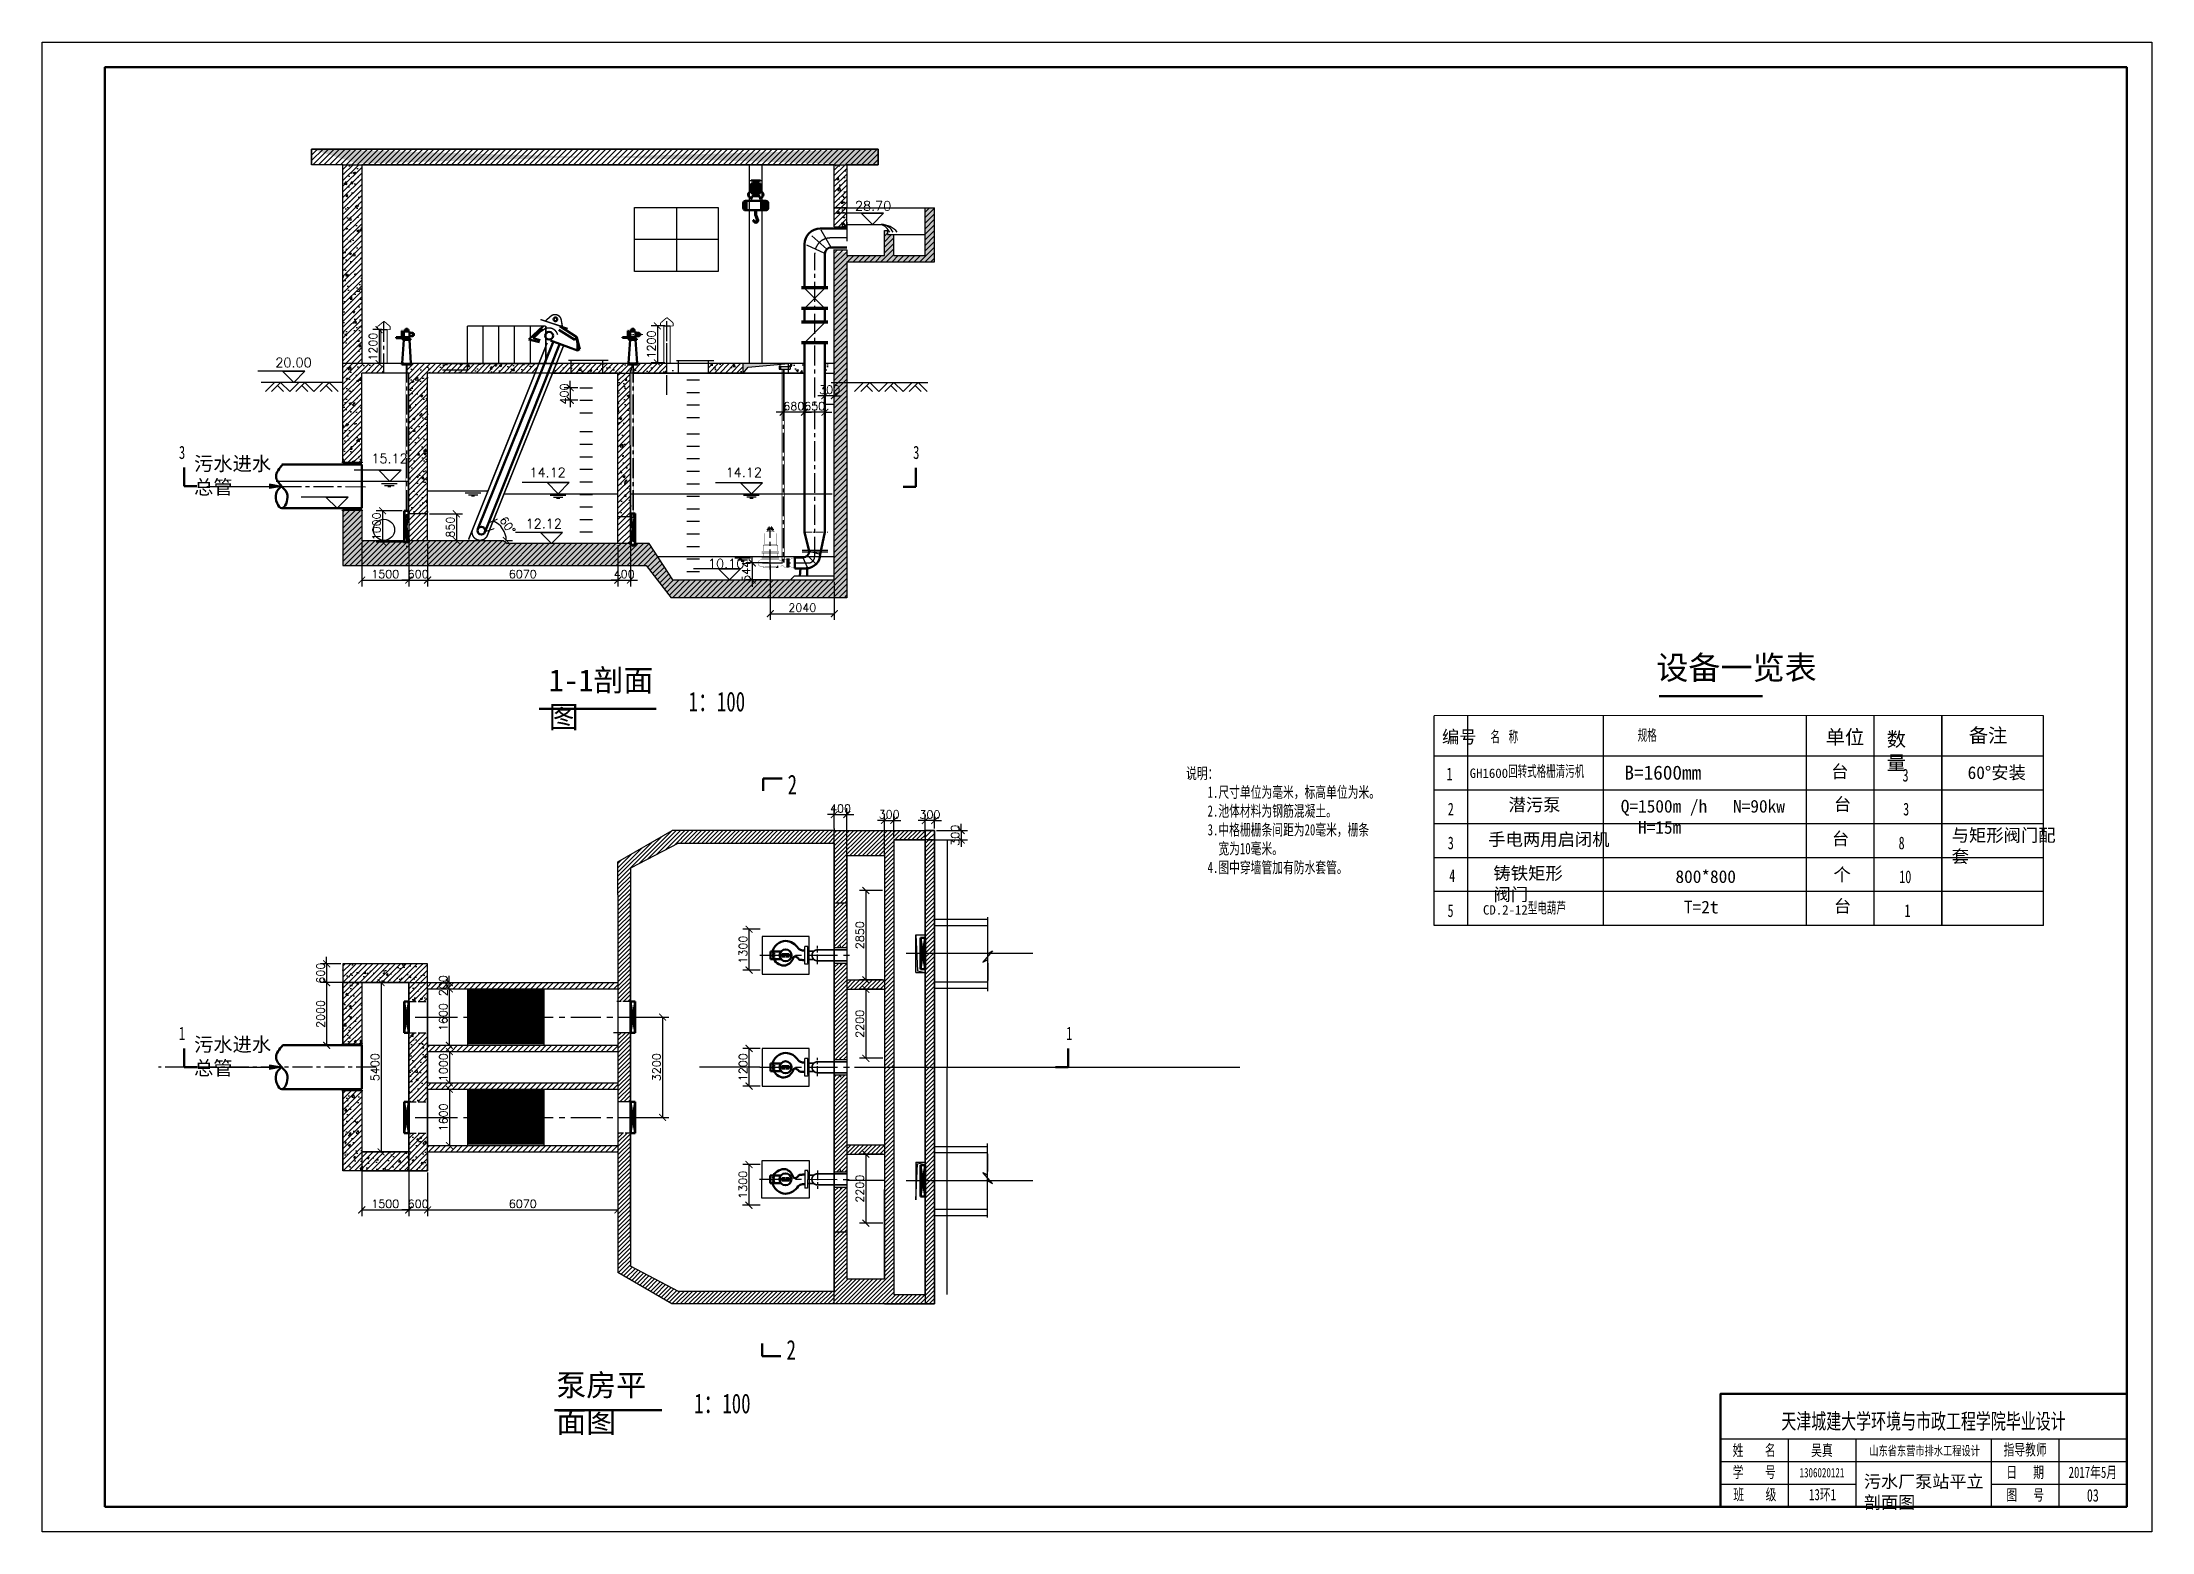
# Model space of a CAD drawing. Header units: millimetres. Extents: x 738100 to 1284508, y 138373 to 260796.
# Drawn here: x 974254 to 1041534, y 176522 to 224042 of the extents above; entities that cross this region are included whole.
import ezdxf

# ---------------------------------------------------------------- set-up
doc = ezdxf.new("R2010")
doc.units = ezdxf.units.MM
for name, pattern in [('ACAD_ISO02W100', [15, 12, -3]), ('ACAD_ISO10W100', [18, 12, -3, 0, -3]), ('CENTER', [50.8, 31.75, -6.35, 6.35, -6.35])]:
    doc.linetypes.add(name, pattern=pattern)
for name, color, linetype in [('5', 7, 'Continuous'), ('TK', 7, 'Continuous'), ('其他', 32, 'Continuous'), ('图框', 7, 'Continuous'), ('地面', 7, 'Continuous'), ('填充', 7, 'Continuous'), ('墙体', 7, 'Continuous'), ('套管', 7, 'Continuous'), ('尺寸', 6, 'Continuous'), ('构筑物', 7, 'Continuous'), ('标注', 7, 'Continuous'), ('水面', 7, 'Continuous'), ('轴线', 6, 'CENTER')]:
    doc.layers.add(name, color=color, linetype=linetype)
for name, color, linetype, lineweight in [('中心线', 1, 'ACAD_ISO10W100', 18), ('文字', 7, 'Continuous', 18), ('管线', 3, 'Continuous', 50), ('粗线', 7, 'Continuous', 100), ('设备', 6, 'Continuous', 50)]:
    doc.layers.add(name, color=color, linetype=linetype, lineweight=lineweight)
doc.styles.add('4', font='', dxfattribs={"width": 0.7})
doc.styles.get("Standard").update_dxf_attribs({"font": 'txt', "bigfont": 'gbcbig.shx'})
doc.styles.add('长仿宋体', font='simfang.ttf', dxfattribs={"width": 0.7})
doc.styles.get('4').set_extended_font_data('SimSun')
doc.dimstyles.new('zhitu', dxfattribs={"dimtxt": 260, "dimasz": 220, "dimexe": 200, "dimexo": 62.5, "dimgap": 62.5, "dimtad": 1, "dimdec": 0, "dimzin": 1, "dimtxsty": 'Standard', "dimblk": 'ARCHTICK', "dimblk1": 'archtick', "dimblk2": 'ARCHTICK', "dimcen": 250, "dimadec": 0, "dimazin": 0, "dimtfac": 1, "dimtdec": 0, "dimtmove": 0, "dimatfit": 3, "dimldrblk": 'ARCHTICK', "dimfxl": 1, "dimarcsym": 0})
pattern_1 = [(45, (13417.28, 153619.99), (-67.351921, 67.351921), [])]
pattern_2 = [(45, (944813.14, 248877.04), (-88.38835, 88.38835), [])]
pattern_3 = [(50, (944813.14, 248877.04), (717.26, -62.752), [75, -825]), (355, (944813.1, 248877.04), (-138.7513, 752.192), [60, -660]), (100.4514, (944872.9, 248871.8), (578.5094, 689.4395), [63.74, -701.142]), (46.1842, (944813.1, 249077), (1067.241, -165.519), [112.5, -1237.5]), (96.6356, (944902.1, 249063.2), (934.663, 974.118), [95.61, -1051.713]), (351.1842, (944813.1, 249077), (934.662, 974.119), [90, -990]), (21, (944913.14, 249027.04), (596.907, -402.619), [75, -825]), (326, (944913.1, 249027.04), (243.3153, 725.15), [60, -660]), (71.4514, (944962.9, 248993.5), (840.2226, 322.5305), [63.74, -701.142]), (37.5, (944813.14, 248877.04), (12.15986, 332.89385), [0, -652, 0, -670, 0, -662.5]), (7.5, (944813.14, 248877.04), (263.0695, 394.4117), [0, -382, 0, -637, 0, -252.5]), (327.5, (944590.14, 248877.04), (533.8224, -22.5549), [0, -250, 0, -780, 0, -1035]), (317.5, (944490.14, 248877.04), (583.1862, 100.105), [0, -325, 0, -518, 0, -735])]
pattern_4 = [(50, (944813.14, 244100.3), (717.26, -62.752), [75, -825]), (355, (944813.1, 244100.3), (-138.751, 752.192), [60, -660]), (100.4514, (944872.9, 244095.05), (578.5094, 689.4395), [63.74, -701.142]), (46.1842, (944813.1, 244300.3), (1067.241, -165.519), [112.5, -1237.5]), (96.6356, (944902.1, 244286.5), (934.663, 974.118), [95.61, -1051.713]), (351.1842, (944813.1, 244300.3), (934.662, 974.119), [90, -990]), (21, (944913.14, 244250.3), (596.907, -402.619), [75, -825]), (326, (944913.1, 244250.3), (243.315, 725.15), [60, -660]), (71.4514, (944962.9, 244216.7), (840.2226, 322.5305), [63.74, -701.142]), (37.5, (944813.14, 244100.28), (12.1599, 332.8939), [0, -652, 0, -670, 0, -662.5]), (7.5, (944813.14, 244100.28), (263.0695, 394.4117), [0, -382, 0, -637, 0, -252.5]), (327.5, (944590.14, 244100.28), (533.8224, -22.5549), [0, -250, 0, -780, 0, -1035]), (317.5, (944490.14, 244100.3), (583.1862, 100.105), [0, -325, 0, -518, 0, -735])]

msp = doc.modelspace()

# ---------------------------------------------------------------- texts
at = {"style": '长仿宋体', "width": 0.7}
msp.add_text('2', height=630, rotation=0.01263027, dxfattribs=at).set_placement((998027.624, 200043.334))
for s, height, p in [('1', 405, (1019041.543, 200496.901)), ('3', 405, (1033583.425, 200454.95)), ('2', 405, (1019080.555, 199374.95)), ('3', 405, (1033603.968, 199374.95)), ('3', 405, (1019080.555, 198294.95)), ('8', 405, (1033458.022, 198294.95)), ('4', 405, (1019126.668, 197250.935)), ('10', 405, (1033478.348, 197214.95)), ('5', 405, (1019072.632, 196134.95)), ('1', 405, (1033644.881, 196134.95)), ('2', 630, (997991.85, 182012.499))]:
    msp.add_text(s, height=height, dxfattribs=at).set_placement(p)
at = {"style": '长仿宋体'}
for s, insert, char_height, width, attachment_point in [('1：100', (995771.057, 203001.203), 630, 16200, 5), ('{\\fFangSong_GB2312|b0|i0|c134|p49;说明：\\P    1.尺寸单位为毫米，标高单位为米。\\P    2.池体材料为钢筋混凝土。\\P    3.中格栅栅条间距为20毫米，栅条\\P      宽为10毫米。\\P    4.图中穿墙管加有防水套管。}', (1010735.47, 199198.559), 360, 19256.39714, 4), ('1：100', (995944.297, 180611.366), 630, 16200, 5), ('天津城建大学环境与市政工程学院毕业设计', (1034253.86, 180021.792), 500, 12960, 5), ('{\\fFangSong_GB2312|b0|i0|c134|p49;姓    名}', (1028853.86, 179106.802), 360, 2160, 5), ('吴真', (1031013.86, 179106.802), 360, 2160, 5), ('{\\H0.83333x;山东省东营市排水工程设计}', (1034287.771, 179091.95), 360, 4320, 5), ('{\\fFangSong_GB2312|b0|i0|c134|p49;指导教师}', (1037493.86, 179121.792), 360, 2160, 5), ('{\\fFangSong_GB2312|b0|i0|c134|p49;学    号}', (1028853.86, 178406.661), 360, 2160, 5), ('{\\fFangSong_GB2312|b0|i0|c134|p49;1306020121}', (1031013.86, 178406.661), 300, 2160, 5), ('{\\fFangSong_GB2312|b0|i0|c134|p49;日   期}', (1037493.86, 178401.792), 360, 2160, 5), ('{\\fFangSong_GB2312|b0|i0|c134|p49;2017}年{\\fFangSong_GB2312|b0|i0|c134|p49;5}月', (1039653.86, 178401.792), 360, 2160, 5), ('{\\fFangSong_GB2312|b0|i0|c134|p49;班    级}', (1028873.739, 177691.913), 360, 2160, 5), ('{\\fFangSong_GB2312|b0|i0|c134|p49;13}环{\\fFangSong_GB2312|b0|i0|c134|p49;1}', (1031033.739, 177691.913), 360, 2160, 5), ('{\\fFangSong_GB2312|b0|i0|c134|p49;图   号}', (1037493.86, 177681.792), 360, 2160, 5), ('{\\fFangSong_GB2312|b0|i0|c134|p49;03}', (1039653.86, 177681.792), 400, 2160, 5)]:
    msp.add_mtext(s, dxfattribs=dict(at, insert=insert, char_height=char_height, width=width, attachment_point=attachment_point))
at = {"layer": '填充', "lineweight": -3, "ltscale": 20, "insert": (1032352.982, 178326.968), "char_height": 260, "width": 4050.52971, "attachment_point": 1}
msp.add_mtext('{\\fFangSong_GB2312|b0|i0|c134|p49;\\H1.538x;污水厂泵站平立剖面图}', dxfattribs=at)
at = {"layer": '尺寸', "ltscale": 20, "attachment_point": 1}
for s, insert, char_height, width in [('{\\fFangSong_GB2312|b0|i0|c134|p49;\\C0;设备一览表}', (1025730.737, 204464.408), 750, 5840.21043), ('{\\fFangSong_GB2312|b0|i0|c134|p49;\\C0;编号}', (1018895.916, 202082.609), 405, 1157.94444)]:
    msp.add_mtext(s, dxfattribs=dict(at, insert=insert, char_height=char_height, width=width))
at = {"layer": '文字', "style": '4', "width": 0.7}
for s, p in [('3', (978614.353, 210745.69)), ('3', (1002029.085, 210745.69)), ('1', (978614.353, 192213.106)), ('1', (1006908.101, 192213.106))]:
    msp.add_text(s, height=420, dxfattribs=at).set_placement(p)
at = {"layer": '文字', "ltscale": 20}
for s, insert, char_height, width, attachment_point in [('{\\fFangSong_GB2312|b0|i0|c134|p49;污水进水总管}', (979098.533, 210823.059), 450, 2944.12628, 1), ('{\\fFangSong_GB2312|b0|i0|c134|p49;污水进水总管}', (979098.533, 210822.115), 450, 2944.12628, 1), ('{\\fFangSong_GB2312|b0|i0|c134|p49;1-1剖面图}', (990408.386, 204037.389), 700, 3854.50877, 1), ('名{\\fFangSong_GB2312|b0|i0|c134|p49; }称', (1020442.135, 202075.618), 405, 2230.57135, 1), ('规格', (1025136.937, 202126.861), 405, 3410.90295, 1), ('{\\fFangSong_GB2312|b0|i0|c134|p49;单位}', (1031134.441, 202098.459), 450, 1790.72412, 1), ('{\\fFangSong_GB2312|b0|i0|c134|p49;数  量}', (1033081.259, 202028.905), 450, 1440.02111, 1), ('{\\fFangSong_GB2312|b0|i0|c134|p49;备注}', (1035698.072, 202153.881), 450, 1440.02135, 1), ('{\\fFangSong_GB2312|b0|i0|c134|p49;\\H0.74074x;GH1600}回转式格栅清污机', (1019779.879, 200976.281), 405, 4811.28454, 1), ('{\\fFangSong_GB2312|b0|i0|c134|p49;\\H1.1111x;B=1600mm \\H0.9x;   }', (1024714.338, 200965.833), 405, 5179.12182, 1), ('{\\fFangSong_GB2312|b0|i0|c134|p49;台}', (1031308.161, 200980.159), 405, 511.61019, 1), ('{\\fFangSong_GB2312|b0|i0|c134|p49;60°安装}', (1035659.738, 200941.931), 405, 2022.80141, 1), ('{\\fFangSong_GB2312|b0|i0|c134|p49;潜污泵}', (1021019.16, 199917.396), 405, 3104.14522, 1), ('{\\fFangSong_GB2312|b0|i0|c134|p49;Q=1500m /h   N=90kw   H=15m}', (1024597.831, 199870.874), 405, 5347.96319, 1), ('{\\fFangSong_GB2312|b0|i0|c134|p49;台}', (1031394.741, 199934.145), 405, 511.61019, 1), ('{\\fFangSong_GB2312|b0|i0|c134|p49;手电两用启闭机}', (1020372.463, 198812.997), 405, 3668.53498, 1), ('{\\fFangSong_GB2312|b0|i0|c134|p49;台}', (1031332.464, 198836.297), 405, 511.61019, 1), ('{\\fFangSong_GB2312|b0|i0|c134|p49;与矩形阀门配套}', (1035150.096, 198945.62), 405, 3537.22189, 1), ('{\\fFangSong_GB2312|b0|i0|c134|p49;铸铁矩形阀门}', (1020537.077, 197732.097), 405, 2527.99675, 1), ('{\\fFangSong_GB2312|b0|i0|c134|p49;800*800}', (1026342.571, 197626.169), 405, 2156.72811, 1), ('{\\fFangSong_GB2312|b0|i0|c134|p49;个}', (1031382.249, 197692.123), 405, 511.61019, 1), ('{\\fFangSong_GB2312|b0|i0|c134|p49;\\H0.74074x;CD.2-12}型电葫芦', (1020204.059, 196616.55), 405, 3425.05534, 1), ('{\\fFangSong_GB2312|b0|i0|c134|p49;T=2t   }', (1026613.97, 196448.292), 405, 3127.94649, 4), ('{\\fFangSong_GB2312|b0|i0|c134|p49;台}', (1031394.696, 196684.752), 405, 511.61019, 1), ('{\\fFangSong_GB2312|b0|i0|c134|p49;污水进水总管}', (979098.533, 192292.483), 450, 2944.12628, 1), ('{\\fFangSong_GB2312|b0|i0|c134|p49;泵房平面图}', (990649.872, 181551.456), 700, 3255.97754, 1)]:
    msp.add_mtext(s, dxfattribs=dict(at, insert=insert, char_height=char_height, width=width, attachment_point=attachment_point))
at = {"layer": '轴线', "color": 0, "linetype": 'ByBlock', "ltscale": 10, "char_height": 300, "attachment_point": 1}
for s, insert in [('28.70', (1000174.509, 218970.747)), ('20.00', (981690.444, 213972.678)), ('15.12', (984752.262, 210911.889)), ('14.12', (989793.31, 210467.104)), ('14.12', (996051.545, 210468.564)), ('12.12', (989670.903, 208832.517)), ('10.10', (995489.085, 207555.614))]:
    msp.add_mtext_dynamic_manual_height_columns(s, width=722.56807, gutter_width=12.5, heights=[0], dxfattribs=dict(at, insert=insert))

# ---------------------------------------------------------------- blocks, each defined once
blk = doc.blocks.new('泵1')
at = {"layer": '其他'}
for p, q in [((-1244, 284), (-1339, 284)), ((-1339, 236), (-1339, 284)), ((-1339, -285), (-1339, 236)), ((-1244, 236), (-1244, 284)), ((-1244, -236), (-1244, 236)), ((-1244, -285), (-1339, -285)), ((-1244, -236), (-1244, -285))]:
    blk.add_line(p, q, dxfattribs=at)
blk.add_circle((-2333, -56), 4.63, dxfattribs=at)
at = {"layer": '墙体', "ltscale": 20}
for p, q in [((-2700, 600), (-2700, -600)), ((-1200, 600), (-2700, 600)), ((-1200, 0), (-1200, 600)), ((-1200, -600), (-1200, 0)), ((-2700, -600), (-1200, -600))]:
    blk.add_line(p, q, dxfattribs=at)
at = {"layer": '套管', "ltscale": 20}
for p, q in [((-400, 245), (0, 245)), ((-200, 245), (-200, 315)), ((-400, -245), (0, -245)), ((-200, -245), (-200, -315))]:
    blk.add_line(p, q, dxfattribs=at)
at = {"layer": '管线', "ltscale": 30, "const_width": 52.5}
for points in [[(-1050, 131), (-1237, 131)], [(-934, 175), (0, 175)], [(-1050, -131), (-1237, -131)], [(-934, -175), (0, -175)]]:
    blk.add_lwpolyline(points, dxfattribs=at)
blk.add_lwpolyline([(-934, 175, 1), (-934, -175)], format="xyb", dxfattribs=at)
at = {"layer": '设备'}
for p, q in [((-2438, 122), (-2438, 0)), ((-2098, 122), (-2438, 122)), ((-2438, -122), (-2438, 0)), ((-2068, 40), (-1952, 40)), ((-2068, -36), (-2068, 40)), ((-1837, 40), (-1952, 40)), ((-1837, -36), (-1837, 40)), ((-2098, -122), (-2438, -122)), ((-1963, -36), (-2068, -36)), ((-1942, -36), (-1837, -36))]:
    blk.add_line(p, q, dxfattribs=at)
for centre, radius in [((-2335, 53), 20.8), ((-2333, 53), 4.63), ((-1952, 0), 190), ((-2335, -56), 20.8)]:
    blk.add_circle(centre, radius, dxfattribs=at)
for points, knots in [([(-2371, 122), (-2327, 298), (-1988, 587), (-1631, 356), (-1547, 223)], [696.068083, 696.068083, 696.068083, 696.068083, 1031.789463, 1312.676126, 1312.676126, 1312.676126, 1312.676126]), ([(-1705, -60), (-1725, -178), (-1960, -435), (-2256, -254), (-2334, -122)], [40.206489, 40.206489, 40.206489, 40.206489, 269.038128, 541.200423, 541.200423, 541.200423, 541.200423])]:
    blk.add_open_spline(points, degree=3, knots=knots, dxfattribs=at)
for points in [[(-1547, 223), (-1481, 173), (-1339, 152)], [(-1705, -60), (-1645, -35), (-1580, -70), (-1556, -94), (-1521, -129), (-1466, -144), (-1339, -152)]]:
    blk.add_spline(points, degree=3, dxfattribs=at)
at = {"layer": '轴线', "ltscale": 30}
blk.add_line((-2777, 0), (240, 0), dxfattribs=at)
at = {"layer": '轴线', "ltscale": 10}
blk.add_line((-934, -287), (-934, 301), dxfattribs=at)
blk = doc.blocks.new('中格栅')
at = {"layer": '墙体', "ltscale": 20}
for p, q in [((0, 1100), (6070, 1100)), ((0, 900), (6070, 900)), ((0, 900), (0, -900)), ((1268, 900), (1268, -900)), ((1268, 900), (1268, -900)), ((3709, 900), (3709, -900)), ((6070, 900), (6070, -900)), ((0, -900), (6070, -900)), ((0, -1100), (6070, -1100))]:
    blk.add_line(p, q, dxfattribs=at)
at = {"layer": '设备', "ltscale": 20}
for p, q in [((1268, 850), (3709, 850)), ((1268, 790), (3709, 790)), ((1268, 730), (3709, 730)), ((1268, 670), (3709, 670)), ((1268, 610), (3709, 610)), ((1268, 550), (3709, 550)), ((1268, 490), (3709, 490)), ((1268, 430), (3709, 430)), ((1268, 370), (3709, 370)), ((1268, 310), (3709, 310)), ((1268, 250), (3709, 250)), ((1268, 190), (3709, 190)), ((1268, 130), (3709, 130)), ((1268, 70), (3709, 70)), ((1268, 10), (3709, 10)), ((1268, -50), (3709, -50)), ((1268, -110), (3709, -110)), ((1268, -170), (3709, -170)), ((1268, -230), (3709, -230)), ((1268, -290), (3709, -290)), ((1268, -350), (3709, -350)), ((1268, -410), (3709, -410)), ((1268, -470), (3709, -470)), ((1268, -530), (3709, -530)), ((1268, -590), (3709, -590)), ((1268, -650), (3709, -650)), ((1268, -710), (3709, -710)), ((1268, -770), (3709, -770)), ((1268, -830), (3709, -830))]:
    blk.add_line(p, q, dxfattribs=at)
at = {"layer": '轴线', "ltscale": 30}
for p, q in [((-400, 0), (0, 0)), ((0, 0), (6470, 0))]:
    blk.add_line(p, q, dxfattribs=at)
blk = doc.blocks.new('闸门')
at = {"layer": '设备', "ltscale": 20}
for p, q in [((-75, 500), (-75, -500)), ((75, 500), (-75, -500)), ((-75, 500), (75, -500)), ((-75, 500), (75, 500)), ((75, 500), (75, -500)), ((75, -500), (-75, -500))]:
    blk.add_line(p, q, dxfattribs=at)
blk = doc.blocks.new('_ArchTick')
at = {"color": 0, "linetype": 'ByBlock', "lineweight": 25, "const_width": 0.15}
blk.add_lwpolyline([(-0.5, -0.5), (0.5, 0.5)], dxfattribs=at)
blk = doc.blocks.new('*D207')
at = {"layer": 'Defpoints', "color": 0, "ltscale": 20, "transparency": 16777216}
for p in [(996798, 191942), (997215, 191942), (997215, 190742)]:
    blk.add_point(p, dxfattribs=at)
at = {"layer": '标注', "color": 0, "lineweight": -2, "ltscale": 20, "transparency": 16777216}
for p, q in [((997153, 191942), (996598, 191942)), ((996798, 190742), (996798, 191942)), ((997153, 190742), (996598, 190742))]:
    blk.add_line(p, q, dxfattribs=at)
at = {"layer": '标注', "color": 0, "lineweight": -2, "ltscale": 20, "transparency": 16777216, "xscale": 220, "yscale": 220, "zscale": 220}
for p, rotation in [((996798, 191942), 90), ((996798, 190742), 270)]:
    blk.add_blockref('_ArchTick', p, dxfattribs=dict(at, rotation=rotation))
at = {"layer": '标注', "color": 0, "ltscale": 20, "transparency": 16777216, "insert": (996606, 191342), "char_height": 260, "attachment_point": 5, "rotation": 90}
blk.add_mtext('1200', dxfattribs=at)
blk = doc.blocks.new('*D208')
at = {"layer": 'Defpoints', "color": 0, "ltscale": 20, "transparency": 16777216}
for p in [(996798, 195742), (997215, 195742), (997215, 194442)]:
    blk.add_point(p, dxfattribs=at)
at = {"layer": '标注', "color": 0, "lineweight": -2, "ltscale": 20, "transparency": 16777216}
for p, q in [((997153, 195742), (996598, 195742)), ((996798, 194442), (996798, 195742)), ((997153, 194442), (996598, 194442))]:
    blk.add_line(p, q, dxfattribs=at)
at = {"layer": '标注', "color": 0, "lineweight": -2, "ltscale": 20, "transparency": 16777216, "xscale": 220, "yscale": 220, "zscale": 220}
for p, rotation in [((996798, 195742), 90), ((996798, 194442), 270)]:
    blk.add_blockref('_ArchTick', p, dxfattribs=dict(at, rotation=rotation))
at = {"layer": '标注', "color": 0, "ltscale": 20, "transparency": 16777216, "insert": (996606, 195092), "char_height": 260, "attachment_point": 5, "rotation": 90}
blk.add_mtext('1300', dxfattribs=at)
blk = doc.blocks.new('*D209')
at = {"layer": 'Defpoints', "color": 0, "ltscale": 20, "transparency": 16777216}
for p in [(993090, 192942), (993090, 189742), (994040, 189742)]:
    blk.add_point(p, dxfattribs=at)
at = {"layer": '标注', "color": 0, "lineweight": -2, "ltscale": 20, "transparency": 16777216}
for p, q in [((993153, 192942), (994240, 192942)), ((994040, 192942), (994040, 189742)), ((993153, 189742), (994240, 189742))]:
    blk.add_line(p, q, dxfattribs=at)
at = {"layer": '标注', "color": 0, "lineweight": -2, "ltscale": 20, "transparency": 16777216, "xscale": 220, "yscale": 220, "zscale": 220}
for p, rotation in [((994040, 192942), 90), ((994040, 189742), 270)]:
    blk.add_blockref('_ArchTick', p, dxfattribs=dict(at, rotation=rotation))
at = {"layer": '标注', "color": 0, "ltscale": 20, "transparency": 16777216, "insert": (993847, 191342), "char_height": 260, "attachment_point": 5, "rotation": 90}
blk.add_mtext('3200', dxfattribs=at)
blk = doc.blocks.new('*D210')
at = {"layer": 'Defpoints', "color": 0, "ltscale": 20, "transparency": 16777216}
for p in [(986545, 193842), (986545, 192042), (987238, 192042)]:
    blk.add_point(p, dxfattribs=at)
at = {"layer": '标注', "color": 0, "lineweight": -2, "ltscale": 20, "transparency": 16777216}
for p, q in [((986608, 193842), (987438, 193842)), ((987238, 193842), (987238, 192042)), ((986608, 192042), (987438, 192042))]:
    blk.add_line(p, q, dxfattribs=at)
at = {"layer": '标注', "color": 0, "lineweight": -2, "ltscale": 20, "transparency": 16777216, "xscale": 220, "yscale": 220, "zscale": 220}
for p, rotation in [((987238, 193842), 90), ((987238, 192042), 270)]:
    blk.add_blockref('_ArchTick', p, dxfattribs=dict(at, rotation=rotation))
at = {"layer": '标注', "color": 0, "ltscale": 20, "transparency": 16777216, "insert": (987046, 192942), "char_height": 260, "attachment_point": 5, "rotation": 90}
blk.add_mtext('1600', dxfattribs=at)
blk = doc.blocks.new('*D211')
at = {"layer": 'Defpoints', "color": 0, "ltscale": 20, "transparency": 16777216}
for p in [(986545, 190642), (986545, 188842), (987241, 188842)]:
    blk.add_point(p, dxfattribs=at)
at = {"layer": '标注', "color": 0, "lineweight": -2, "ltscale": 20, "transparency": 16777216}
for p, q in [((986608, 190642), (987441, 190642)), ((987241, 190642), (987241, 188842)), ((986608, 188842), (987441, 188842))]:
    blk.add_line(p, q, dxfattribs=at)
at = {"layer": '标注', "color": 0, "lineweight": -2, "ltscale": 20, "transparency": 16777216, "xscale": 220, "yscale": 220, "zscale": 220}
for p, rotation in [((987241, 190642), 90), ((987241, 188842), 270)]:
    blk.add_blockref('_ArchTick', p, dxfattribs=dict(at, rotation=rotation))
at = {"layer": '标注', "color": 0, "ltscale": 20, "transparency": 16777216, "insert": (987048, 189742), "char_height": 260, "attachment_point": 5, "rotation": 90}
blk.add_mtext('1600', dxfattribs=at)
blk = doc.blocks.new('*D212')
at = {"layer": 'Defpoints', "color": 0, "ltscale": 20, "transparency": 16777216}
for p in [(985195, 194042), (985061, 188642), (985195, 188642)]:
    blk.add_point(p, dxfattribs=at)
at = {"layer": '标注', "color": 0, "lineweight": -2, "ltscale": 20, "transparency": 16777216}
for p, q in [((985133, 194042), (984861, 194042)), ((985061, 194042), (985061, 188642)), ((985133, 188642), (984861, 188642))]:
    blk.add_line(p, q, dxfattribs=at)
at = {"layer": '标注', "color": 0, "lineweight": -2, "ltscale": 20, "transparency": 16777216, "xscale": 220, "yscale": 220, "zscale": 220}
for p, rotation in [((985061, 194042), 90), ((985061, 188642), 270)]:
    blk.add_blockref('_ArchTick', p, dxfattribs=dict(at, rotation=rotation))
at = {"layer": '标注', "color": 0, "ltscale": 20, "transparency": 16777216, "insert": (984868, 191342), "char_height": 260, "attachment_point": 5, "rotation": 90}
blk.add_mtext('5400', dxfattribs=at)
blk = doc.blocks.new('*D213')
at = {"layer": 'Defpoints', "color": 0, "ltscale": 20, "transparency": 16777216}
for p in [(986545, 193842), (987238, 194042), (987238, 194042)]:
    blk.add_point(p, dxfattribs=at)
at = {"layer": '标注', "color": 0, "lineweight": -2, "ltscale": 20, "transparency": 16777216}
for p, q in [((986608, 193842), (987438, 193842)), ((987176, 194042), (987038, 194042)), ((987238, 194042), (987238, 194262)), ((987238, 193842), (987238, 194042)), ((987238, 193842), (987238, 193622))]:
    blk.add_line(p, q, dxfattribs=at)
at = {"layer": '标注', "color": 0, "lineweight": -2, "ltscale": 20, "transparency": 16777216, "xscale": 220, "yscale": 220, "zscale": 220}
for p, rotation in [((987238, 194042), 270), ((987238, 193842), 90)]:
    blk.add_blockref('_ArchTick', p, dxfattribs=dict(at, rotation=rotation))
at = {"layer": '标注', "color": 0, "ltscale": 20, "transparency": 16777216, "insert": (987046, 193942), "char_height": 260, "attachment_point": 5, "rotation": 90}
blk.add_mtext('200', dxfattribs=at)
blk = doc.blocks.new('*D214')
at = {"layer": 'Defpoints', "color": 0, "ltscale": 20, "transparency": 16777216}
for p in [(987238, 191842), (987238, 190842), (987241, 190842)]:
    blk.add_point(p, dxfattribs=at)
at = {"layer": '标注', "color": 0, "lineweight": -2, "ltscale": 20, "transparency": 16777216}
for p, q in [((987241, 191842), (987241, 190842)), ((987301, 191842), (987441, 191842)), ((987301, 190842), (987441, 190842))]:
    blk.add_line(p, q, dxfattribs=at)
at = {"layer": '标注', "color": 0, "lineweight": -2, "ltscale": 20, "transparency": 16777216, "xscale": 220, "yscale": 220, "zscale": 220}
for p, rotation in [((987241, 191842), 90), ((987241, 190842), 270)]:
    blk.add_blockref('_ArchTick', p, dxfattribs=dict(at, rotation=rotation))
at = {"layer": '标注', "color": 0, "ltscale": 20, "transparency": 16777216, "insert": (987048, 191342), "char_height": 260, "attachment_point": 5, "rotation": 90}
blk.add_mtext('1000', dxfattribs=at)
blk = doc.blocks.new('*D215')
at = {"layer": 'Defpoints', "color": 0, "ltscale": 20, "transparency": 16777216}
for p in [(983845, 194642), (983326, 194042), (984445, 194042)]:
    blk.add_point(p, dxfattribs=at)
at = {"layer": '标注', "color": 0, "lineweight": -2, "ltscale": 20, "transparency": 16777216}
for p, q in [((983783, 194642), (983126, 194642)), ((983326, 194642), (983326, 194862)), ((983326, 194642), (983326, 194042)), ((984383, 194042), (983126, 194042)), ((983326, 194042), (983326, 193822))]:
    blk.add_line(p, q, dxfattribs=at)
at = {"layer": '标注', "color": 0, "lineweight": -2, "ltscale": 20, "transparency": 16777216, "xscale": 220, "yscale": 220, "zscale": 220}
for p, rotation in [((983326, 194642), 270), ((983326, 194042), 90)]:
    blk.add_blockref('_ArchTick', p, dxfattribs=dict(at, rotation=rotation))
at = {"layer": '标注', "color": 0, "ltscale": 20, "transparency": 16777216, "insert": (983133, 194342), "char_height": 260, "attachment_point": 5, "rotation": 90}
blk.add_mtext('600', dxfattribs=at)
blk = doc.blocks.new('*D216')
at = {"layer": 'Defpoints', "color": 0, "ltscale": 20, "transparency": 16777216}
for p in [(984445, 194042), (983326, 192042), (983845, 192042)]:
    blk.add_point(p, dxfattribs=at)
at = {"layer": '标注', "color": 0, "lineweight": -2, "ltscale": 20, "transparency": 16777216}
for p, q in [((984383, 194042), (983126, 194042)), ((983326, 194042), (983326, 192042)), ((983783, 192042), (983126, 192042))]:
    blk.add_line(p, q, dxfattribs=at)
at = {"layer": '标注', "color": 0, "lineweight": -2, "ltscale": 20, "transparency": 16777216, "xscale": 220, "yscale": 220, "zscale": 220}
for p, rotation in [((983326, 194042), 90), ((983326, 192042), 270)]:
    blk.add_blockref('_ArchTick', p, dxfattribs=dict(at, rotation=rotation))
at = {"layer": '标注', "color": 0, "ltscale": 20, "transparency": 16777216, "insert": (983133, 193042), "char_height": 260, "attachment_point": 5, "rotation": 90}
blk.add_mtext('2000', dxfattribs=at)
blk = doc.blocks.new('*D217')
at = {"layer": 'Defpoints', "color": 0, "ltscale": 20, "transparency": 16777216}
for p in [(984445, 188642), (985945, 188642), (985945, 186791)]:
    blk.add_point(p, dxfattribs=at)
at = {"layer": '标注', "color": 0, "lineweight": -2, "ltscale": 20, "transparency": 16777216}
for p, q in [((984445, 188579), (984445, 186591)), ((985945, 188579), (985945, 186591)), ((984445, 186791), (985945, 186791))]:
    blk.add_line(p, q, dxfattribs=at)
at = {"layer": '标注', "color": 0, "lineweight": -2, "ltscale": 20, "transparency": 16777216, "xscale": 220, "yscale": 220, "zscale": 220, "rotation": 180}
blk.add_blockref('_ArchTick', (984445, 186791), dxfattribs=at)
at = {"layer": '标注', "color": 0, "lineweight": -2, "ltscale": 20, "transparency": 16777216, "xscale": 220, "yscale": 220, "zscale": 220}
blk.add_blockref('_ArchTick', (985945, 186791), dxfattribs=at)
at = {"layer": '标注', "color": 0, "ltscale": 20, "transparency": 16777216, "insert": (985195, 186984), "char_height": 260, "attachment_point": 5}
blk.add_mtext('1500', dxfattribs=at)
blk = doc.blocks.new('*D218')
at = {"layer": 'Defpoints', "color": 0, "ltscale": 20, "transparency": 16777216}
for p in [(985945, 188642), (986545, 188042), (986545, 186791)]:
    blk.add_point(p, dxfattribs=at)
at = {"layer": '标注', "color": 0, "lineweight": -2, "ltscale": 20, "transparency": 16777216}
for p, q in [((985945, 188579), (985945, 186591)), ((986545, 187979), (986545, 186591)), ((985945, 186791), (985725, 186791)), ((985945, 186791), (986545, 186791)), ((986545, 186791), (986765, 186791))]:
    blk.add_line(p, q, dxfattribs=at)
at = {"layer": '标注', "color": 0, "lineweight": -2, "ltscale": 20, "transparency": 16777216, "xscale": 220, "yscale": 220, "zscale": 220}
blk.add_blockref('_ArchTick', (985945, 186791), dxfattribs=at)
at = {"layer": '标注', "color": 0, "lineweight": -2, "ltscale": 20, "transparency": 16777216, "xscale": 220, "yscale": 220, "zscale": 220, "rotation": 180}
blk.add_blockref('_ArchTick', (986545, 186791), dxfattribs=at)
at = {"layer": '标注', "color": 0, "ltscale": 20, "transparency": 16777216, "insert": (986245, 186984), "char_height": 260, "attachment_point": 5}
blk.add_mtext('600', dxfattribs=at)
blk = doc.blocks.new('*D219')
at = {"layer": 'Defpoints', "color": 0, "ltscale": 20, "transparency": 16777216}
for p in [(992615, 188842), (986545, 188042), (992615, 186791)]:
    blk.add_point(p, dxfattribs=at)
at = {"layer": '标注', "color": 0, "lineweight": -2, "ltscale": 20, "transparency": 16777216}
for p, q in [((992615, 188779), (992615, 186591)), ((986545, 187979), (986545, 186591)), ((986545, 186791), (992615, 186791))]:
    blk.add_line(p, q, dxfattribs=at)
at = {"layer": '标注', "color": 0, "lineweight": -2, "ltscale": 20, "transparency": 16777216, "xscale": 220, "yscale": 220, "zscale": 220, "rotation": 180}
blk.add_blockref('_ArchTick', (986545, 186791), dxfattribs=at)
at = {"layer": '标注', "color": 0, "lineweight": -2, "ltscale": 20, "transparency": 16777216, "xscale": 220, "yscale": 220, "zscale": 220}
blk.add_blockref('_ArchTick', (992615, 186791), dxfattribs=at)
at = {"layer": '标注', "color": 0, "ltscale": 20, "transparency": 16777216, "insert": (989580, 186984), "char_height": 260, "attachment_point": 5}
blk.add_mtext('6070', dxfattribs=at)
blk = doc.blocks.new('*D220')
at = {"layer": 'Defpoints', "color": 0, "ltscale": 20, "transparency": 16777216}
for p in [(1001115, 196978), (1000522, 194128), (1001115, 194128)]:
    blk.add_point(p, dxfattribs=at)
at = {"layer": '标注', "color": 0, "lineweight": -2, "ltscale": 20, "transparency": 16777216}
for p, q in [((1001053, 196978), (1000322, 196978)), ((1000522, 196978), (1000522, 194128)), ((1001053, 194128), (1000322, 194128))]:
    blk.add_line(p, q, dxfattribs=at)
at = {"layer": '标注', "color": 0, "lineweight": -2, "ltscale": 20, "transparency": 16777216, "xscale": 220, "yscale": 220, "zscale": 220}
for p, rotation in [((1000522, 196978), 90), ((1000522, 194128), 270)]:
    blk.add_blockref('_ArchTick', p, dxfattribs=dict(at, rotation=rotation))
at = {"layer": '标注', "color": 0, "ltscale": 20, "transparency": 16777216, "insert": (1000330, 195553), "char_height": 260, "attachment_point": 5, "rotation": 90}
blk.add_mtext('2850', dxfattribs=at)
blk = doc.blocks.new('*D221')
at = {"layer": 'Defpoints', "color": 0, "ltscale": 20, "transparency": 16777216}
for p in [(1001115, 193828), (1000522, 191628), (1001129, 191628)]:
    blk.add_point(p, dxfattribs=at)
at = {"layer": '标注', "color": 0, "lineweight": -2, "ltscale": 20, "transparency": 16777216}
for p, q in [((1001053, 193828), (1000322, 193828)), ((1000522, 193828), (1000522, 191628)), ((1001067, 191628), (1000322, 191628))]:
    blk.add_line(p, q, dxfattribs=at)
at = {"layer": '标注', "color": 0, "lineweight": -2, "ltscale": 20, "transparency": 16777216, "xscale": 220, "yscale": 220, "zscale": 220}
for p, rotation in [((1000522, 193828), 90), ((1000522, 191628), 270)]:
    blk.add_blockref('_ArchTick', p, dxfattribs=dict(at, rotation=rotation))
at = {"layer": '标注', "color": 0, "ltscale": 20, "transparency": 16777216, "insert": (1000330, 192728), "char_height": 260, "attachment_point": 5, "rotation": 90}
blk.add_mtext('2200', dxfattribs=at)
blk = doc.blocks.new('*D222')
at = {"layer": 'Defpoints', "color": 0, "ltscale": 20, "transparency": 16777216}
for p in [(1001129, 188567), (1000522, 186367), (1001129, 186367)]:
    blk.add_point(p, dxfattribs=at)
at = {"layer": '标注', "color": 0, "lineweight": -2, "ltscale": 20, "transparency": 16777216}
for p, q in [((1001067, 188567), (1000322, 188567)), ((1000522, 188567), (1000522, 186367)), ((1001067, 186367), (1000322, 186367))]:
    blk.add_line(p, q, dxfattribs=at)
at = {"layer": '标注', "color": 0, "lineweight": -2, "ltscale": 20, "transparency": 16777216, "xscale": 220, "yscale": 220, "zscale": 220}
for p, rotation in [((1000522, 188567), 90), ((1000522, 186367), 270)]:
    blk.add_blockref('_ArchTick', p, dxfattribs=dict(at, rotation=rotation))
at = {"layer": '标注', "color": 0, "ltscale": 20, "transparency": 16777216, "insert": (1000330, 187467), "char_height": 260, "attachment_point": 5, "rotation": 90}
blk.add_mtext('2200', dxfattribs=at)
blk = doc.blocks.new('*D223')
at = {"layer": 'Defpoints', "color": 0, "ltscale": 20, "transparency": 16777216}
for p in [(1002415, 198592), (1002715, 198892), (1003562, 198592)]:
    blk.add_point(p, dxfattribs=at)
at = {"layer": '标注', "color": 0, "lineweight": -2, "ltscale": 20, "transparency": 16777216}
for p, q in [((1002478, 198592), (1003762, 198592)), ((1002778, 198892), (1003762, 198892)), ((1003562, 198892), (1003562, 199112)), ((1003562, 198892), (1003562, 198592)), ((1003562, 198592), (1003562, 198372))]:
    blk.add_line(p, q, dxfattribs=at)
at = {"layer": '标注', "color": 0, "lineweight": -2, "ltscale": 20, "transparency": 16777216, "xscale": 220, "yscale": 220, "zscale": 220}
for p, rotation in [((1003562, 198892), 270), ((1003562, 198592), 90)]:
    blk.add_blockref('_ArchTick', p, dxfattribs=dict(at, rotation=rotation))
at = {"layer": '标注', "color": 0, "ltscale": 20, "transparency": 16777216, "insert": (1003370, 198742), "char_height": 260, "attachment_point": 5, "rotation": 90}
blk.add_mtext('300', dxfattribs=at)
blk = doc.blocks.new('*D224')
at = {"layer": 'Defpoints', "color": 0, "ltscale": 20, "transparency": 16777216}
for p in [(1002415, 199210), (1002415, 198592), (1002715, 198892)]:
    blk.add_point(p, dxfattribs=at)
at = {"layer": '标注', "color": 0, "lineweight": -2, "ltscale": 20, "transparency": 16777216}
for p, q in [((1002415, 199210), (1002195, 199210)), ((1002415, 198654), (1002415, 199410)), ((1002715, 199210), (1002415, 199210)), ((1002715, 198954), (1002715, 199410)), ((1002715, 199210), (1002935, 199210))]:
    blk.add_line(p, q, dxfattribs=at)
at = {"layer": '标注', "color": 0, "lineweight": -2, "ltscale": 20, "transparency": 16777216, "xscale": 220, "yscale": 220, "zscale": 220}
blk.add_blockref('_ArchTick', (1002415, 199210), dxfattribs=at)
at = {"layer": '标注', "color": 0, "lineweight": -2, "ltscale": 20, "transparency": 16777216, "xscale": 220, "yscale": 220, "zscale": 220, "rotation": 180}
blk.add_blockref('_ArchTick', (1002715, 199210), dxfattribs=at)
at = {"layer": '标注', "color": 0, "ltscale": 20, "transparency": 16777216, "insert": (1002565, 199402), "char_height": 260, "attachment_point": 5}
blk.add_mtext('300', dxfattribs=at)
blk = doc.blocks.new('*D225')
at = {"layer": 'Defpoints', "color": 0, "ltscale": 20, "transparency": 16777216}
for p in [(999915, 199403), (999515, 198892), (999915, 198092)]:
    blk.add_point(p, dxfattribs=at)
at = {"layer": '标注', "color": 0, "lineweight": -2, "ltscale": 20, "transparency": 16777216}
for p, q in [((999515, 199403), (999295, 199403)), ((999515, 198954), (999515, 199603)), ((999515, 199403), (999915, 199403)), ((999915, 198154), (999915, 199603)), ((999915, 199403), (1000135, 199403))]:
    blk.add_line(p, q, dxfattribs=at)
at = {"layer": '标注', "color": 0, "lineweight": -2, "ltscale": 20, "transparency": 16777216, "xscale": 220, "yscale": 220, "zscale": 220}
blk.add_blockref('_ArchTick', (999515, 199403), dxfattribs=at)
at = {"layer": '标注', "color": 0, "lineweight": -2, "ltscale": 20, "transparency": 16777216, "xscale": 220, "yscale": 220, "zscale": 220, "rotation": 180}
blk.add_blockref('_ArchTick', (999915, 199403), dxfattribs=at)
at = {"layer": '标注', "color": 0, "ltscale": 20, "transparency": 16777216, "insert": (999715, 199596), "char_height": 260, "attachment_point": 5}
blk.add_mtext('400', dxfattribs=at)
blk = doc.blocks.new('*D226')
at = {"layer": 'Defpoints', "color": 0, "ltscale": 20, "transparency": 16777216}
for p in [(1001415, 199218), (1001415, 198592), (1001115, 198092)]:
    blk.add_point(p, dxfattribs=at)
at = {"layer": '标注', "color": 0, "lineweight": -2, "ltscale": 20, "transparency": 16777216}
for p, q in [((1001115, 199218), (1000895, 199218)), ((1001115, 198154), (1001115, 199418)), ((1001115, 199218), (1001415, 199218)), ((1001415, 198654), (1001415, 199418)), ((1001415, 199218), (1001635, 199218))]:
    blk.add_line(p, q, dxfattribs=at)
at = {"layer": '标注', "color": 0, "lineweight": -2, "ltscale": 20, "transparency": 16777216, "xscale": 220, "yscale": 220, "zscale": 220}
blk.add_blockref('_ArchTick', (1001115, 199218), dxfattribs=at)
at = {"layer": '标注', "color": 0, "lineweight": -2, "ltscale": 20, "transparency": 16777216, "xscale": 220, "yscale": 220, "zscale": 220, "rotation": 180}
blk.add_blockref('_ArchTick', (1001415, 199218), dxfattribs=at)
at = {"layer": '标注', "color": 0, "ltscale": 20, "transparency": 16777216, "insert": (1001265, 199410), "char_height": 260, "attachment_point": 5}
blk.add_mtext('300', dxfattribs=at)
blk = doc.blocks.new('*D227')
at = {"layer": 'Defpoints', "color": 0, "ltscale": 20, "transparency": 16777216}
for p in [(985153, 214871), (984997, 213788), (985153, 213788)]:
    blk.add_point(p, dxfattribs=at)
at = {"layer": '标注', "color": 0, "lineweight": -2, "ltscale": 20, "transparency": 16777216}
for p, q in [((985091, 214871), (984797, 214871)), ((984997, 214871), (984997, 213788)), ((985091, 213788), (984797, 213788))]:
    blk.add_line(p, q, dxfattribs=at)
at = {"layer": '标注', "color": 0, "lineweight": -2, "ltscale": 20, "transparency": 16777216, "xscale": 220, "yscale": 220, "zscale": 220}
for p, rotation in [((984997, 214871), 90), ((984997, 213788), 270)]:
    blk.add_blockref('_ArchTick', p, dxfattribs=dict(at, rotation=rotation))
at = {"layer": '标注', "color": 0, "ltscale": 20, "transparency": 16777216, "insert": (984805, 214330), "char_height": 260, "attachment_point": 5, "rotation": 90}
blk.add_mtext('1200', dxfattribs=at)
blk = doc.blocks.new('*D228')
at = {"layer": 'Defpoints', "color": 0, "ltscale": 20, "transparency": 16777216}
for p in [(994177, 214988), (993874, 213808), (994177, 213808)]:
    blk.add_point(p, dxfattribs=at)
at = {"layer": '标注', "color": 0, "lineweight": -2, "ltscale": 20, "transparency": 16777216}
for p, q in [((994115, 214988), (993674, 214988)), ((993874, 214988), (993874, 213808)), ((994115, 213808), (993674, 213808))]:
    blk.add_line(p, q, dxfattribs=at)
at = {"layer": '标注', "color": 0, "lineweight": -2, "ltscale": 20, "transparency": 16777216, "xscale": 220, "yscale": 220, "zscale": 220}
for p, rotation in [((993874, 214988), 90), ((993874, 213808), 270)]:
    blk.add_blockref('_ArchTick', p, dxfattribs=dict(at, rotation=rotation))
at = {"layer": '标注', "color": 0, "ltscale": 20, "transparency": 16777216, "insert": (993682, 214398), "char_height": 260, "attachment_point": 5, "rotation": 90}
blk.add_mtext('1200', dxfattribs=at)
blk = doc.blocks.new('*D229')
at = {"layer": 'Defpoints', "color": 0, "ltscale": 20, "transparency": 16777216}
for p in [(991097, 212618), (991399, 213018), (991399, 212618)]:
    blk.add_point(p, dxfattribs=at)
at = {"layer": '标注', "color": 0, "lineweight": -2, "ltscale": 20, "transparency": 16777216}
for p, q in [((991337, 213018), (990897, 213018)), ((991337, 212618), (990897, 212618)), ((991097, 213018), (991097, 213238)), ((991097, 213018), (991097, 212618)), ((991097, 212618), (991097, 212398))]:
    blk.add_line(p, q, dxfattribs=at)
at = {"layer": '标注', "color": 0, "lineweight": -2, "ltscale": 20, "transparency": 16777216, "xscale": 220, "yscale": 220, "zscale": 220}
for p, rotation in [((991097, 213018), 270), ((991097, 212618), 90)]:
    blk.add_blockref('_ArchTick', p, dxfattribs=dict(at, rotation=rotation))
at = {"layer": '标注', "color": 0, "ltscale": 20, "transparency": 16777216, "insert": (990905, 212818), "char_height": 260, "attachment_point": 5, "rotation": 90}
blk.add_mtext('400', dxfattribs=at)
blk = doc.blocks.new('*D230')
at = {"layer": 'Defpoints', "color": 0, "ltscale": 20, "transparency": 16777216}
for p in [(986545, 208996), (986545, 208146), (987463, 208146)]:
    blk.add_point(p, dxfattribs=at)
at = {"layer": '标注', "color": 0, "lineweight": -2, "ltscale": 20, "transparency": 16777216}
for p, q in [((986608, 208996), (987663, 208996)), ((987463, 208996), (987463, 208146)), ((986608, 208146), (987663, 208146))]:
    blk.add_line(p, q, dxfattribs=at)
at = {"layer": '标注', "color": 0, "lineweight": -2, "ltscale": 20, "transparency": 16777216, "xscale": 220, "yscale": 220, "zscale": 220}
for p, rotation in [((987463, 208996), 90), ((987463, 208146), 270)]:
    blk.add_blockref('_ArchTick', p, dxfattribs=dict(at, rotation=rotation))
at = {"layer": '标注', "color": 0, "ltscale": 20, "transparency": 16777216, "insert": (987271, 208571), "char_height": 260, "attachment_point": 5, "rotation": 90}
blk.add_mtext('850', dxfattribs=at)
blk = doc.blocks.new('*D231')
at = {"layer": 'Defpoints', "color": 0, "ltscale": 20, "transparency": 16777216}
for p in [(985795, 209096), (985110, 208096), (985876, 208096)]:
    blk.add_point(p, dxfattribs=at)
at = {"layer": '标注', "color": 0, "lineweight": -2, "ltscale": 20, "transparency": 16777216}
for p, q in [((985733, 209096), (984910, 209096)), ((985110, 209096), (985110, 208096)), ((985814, 208096), (984910, 208096))]:
    blk.add_line(p, q, dxfattribs=at)
at = {"layer": '标注', "color": 0, "lineweight": -2, "ltscale": 20, "transparency": 16777216, "xscale": 220, "yscale": 220, "zscale": 220}
for p, rotation in [((985110, 209096), 90), ((985110, 208096), 270)]:
    blk.add_blockref('_ArchTick', p, dxfattribs=dict(at, rotation=rotation))
at = {"layer": '标注', "color": 0, "ltscale": 20, "transparency": 16777216, "insert": (984918, 208596), "char_height": 260, "attachment_point": 5, "rotation": 90}
blk.add_mtext('1000', dxfattribs=at)
blk = doc.blocks.new('*D232')
at = {"layer": 'Defpoints', "color": 0, "ltscale": 20, "transparency": 16777216}
for p in [(984445, 208146), (985945, 208196), (985945, 206882)]:
    blk.add_point(p, dxfattribs=at)
at = {"layer": '标注', "color": 0, "lineweight": -2, "ltscale": 20, "transparency": 16777216}
for p, q in [((984445, 208083), (984445, 206682)), ((985945, 208133), (985945, 206682)), ((984445, 206882), (985945, 206882))]:
    blk.add_line(p, q, dxfattribs=at)
at = {"layer": '标注', "color": 0, "lineweight": -2, "ltscale": 20, "transparency": 16777216, "xscale": 220, "yscale": 220, "zscale": 220, "rotation": 180}
blk.add_blockref('_ArchTick', (984445, 206882), dxfattribs=at)
at = {"layer": '标注', "color": 0, "lineweight": -2, "ltscale": 20, "transparency": 16777216, "xscale": 220, "yscale": 220, "zscale": 220}
blk.add_blockref('_ArchTick', (985945, 206882), dxfattribs=at)
at = {"layer": '标注', "color": 0, "ltscale": 20, "transparency": 16777216, "insert": (985195, 207074), "char_height": 260, "attachment_point": 5}
blk.add_mtext('1500', dxfattribs=at)
blk = doc.blocks.new('*D233')
at = {"layer": 'Defpoints', "color": 0, "ltscale": 20, "transparency": 16777216}
for p in [(985945, 208196), (986545, 208146), (986545, 206882)]:
    blk.add_point(p, dxfattribs=at)
at = {"layer": '标注', "color": 0, "lineweight": -2, "ltscale": 20, "transparency": 16777216}
for p, q in [((985945, 208133), (985945, 206682)), ((986545, 208083), (986545, 206682)), ((985945, 206882), (985725, 206882)), ((985945, 206882), (986545, 206882)), ((986545, 206882), (986765, 206882))]:
    blk.add_line(p, q, dxfattribs=at)
at = {"layer": '标注', "color": 0, "lineweight": -2, "ltscale": 20, "transparency": 16777216, "xscale": 220, "yscale": 220, "zscale": 220}
blk.add_blockref('_ArchTick', (985945, 206882), dxfattribs=at)
at = {"layer": '标注', "color": 0, "lineweight": -2, "ltscale": 20, "transparency": 16777216, "xscale": 220, "yscale": 220, "zscale": 220, "rotation": 180}
blk.add_blockref('_ArchTick', (986545, 206882), dxfattribs=at)
at = {"layer": '标注', "color": 0, "ltscale": 20, "transparency": 16777216, "insert": (986245, 207074), "char_height": 260, "attachment_point": 5}
blk.add_mtext('600', dxfattribs=at)
blk = doc.blocks.new('*D234')
at = {"layer": 'Defpoints', "color": 0, "ltscale": 20, "transparency": 16777216}
for p in [(986545, 208146), (992615, 208061), (992615, 206882)]:
    blk.add_point(p, dxfattribs=at)
at = {"layer": '标注', "color": 0, "lineweight": -2, "ltscale": 20, "transparency": 16777216}
for p, q in [((986545, 208083), (986545, 206682)), ((992615, 207998), (992615, 206682)), ((986545, 206882), (992615, 206882))]:
    blk.add_line(p, q, dxfattribs=at)
at = {"layer": '标注', "color": 0, "lineweight": -2, "ltscale": 20, "transparency": 16777216, "xscale": 220, "yscale": 220, "zscale": 220, "rotation": 180}
blk.add_blockref('_ArchTick', (986545, 206882), dxfattribs=at)
at = {"layer": '标注', "color": 0, "lineweight": -2, "ltscale": 20, "transparency": 16777216, "xscale": 220, "yscale": 220, "zscale": 220}
blk.add_blockref('_ArchTick', (992615, 206882), dxfattribs=at)
at = {"layer": '标注', "color": 0, "ltscale": 20, "transparency": 16777216, "insert": (989580, 207074), "char_height": 260, "attachment_point": 5}
blk.add_mtext('6070', dxfattribs=at)
blk = doc.blocks.new('*D235')
at = {"layer": 'Defpoints', "color": 0, "ltscale": 20, "transparency": 16777216}
for p in [(993015, 209011), (992615, 208061), (993015, 206882)]:
    blk.add_point(p, dxfattribs=at)
at = {"layer": '标注', "color": 0, "lineweight": -2, "ltscale": 20, "transparency": 16777216}
for p, q in [((993015, 208948), (993015, 206682)), ((992615, 207998), (992615, 206682)), ((992615, 206882), (992395, 206882)), ((992615, 206882), (993015, 206882)), ((993015, 206882), (993235, 206882))]:
    blk.add_line(p, q, dxfattribs=at)
at = {"layer": '标注', "color": 0, "lineweight": -2, "ltscale": 20, "transparency": 16777216, "xscale": 220, "yscale": 220, "zscale": 220}
blk.add_blockref('_ArchTick', (992615, 206882), dxfattribs=at)
at = {"layer": '标注', "color": 0, "lineweight": -2, "ltscale": 20, "transparency": 16777216, "xscale": 220, "yscale": 220, "zscale": 220, "rotation": 180}
blk.add_blockref('_ArchTick', (993015, 206882), dxfattribs=at)
at = {"layer": '标注', "color": 0, "ltscale": 20, "transparency": 16777216, "insert": (992815, 207074), "char_height": 260, "attachment_point": 5}
blk.add_mtext('400', dxfattribs=at)
blk = doc.blocks.new('*D236')
at = {"layer": 'Defpoints', "color": 0, "ltscale": 20, "transparency": 16777216}
for p in [(990886, 214370), (985963, 208146), (988440, 208283), (988964, 208149), (989003, 208406)]:
    blk.add_point(p, dxfattribs=at)
at = {"layer": '标注', "color": 0, "lineweight": -2, "ltscale": 20, "transparency": 16777216}
blk.add_line((989026, 208149), (989255, 208149), dxfattribs=at)
blk.add_arc((988386, 208148), 668, 0.06012, 68.11272, dxfattribs=at)
at = {"layer": '标注', "color": 0, "lineweight": -2, "ltscale": 20, "transparency": 16777216, "xscale": 220, "yscale": 220, "zscale": 220}
for p, rotation in [((988635, 208768), 158.1127228455719), ((989055, 208149), 270.0601230292152)]:
    blk.add_blockref('_ArchTick', p, dxfattribs=dict(at, rotation=rotation))
at = {"layer": '标注', "color": 0, "ltscale": 20, "transparency": 16777216, "insert": (989099, 208630), "char_height": 260, "attachment_point": 5, "rotation": 304.08642}
blk.add_mtext('60°', dxfattribs=at)
blk = doc.blocks.new('*D237')
at = {"layer": 'Defpoints', "color": 0, "ltscale": 20, "transparency": 16777216}
for p in [(999215, 212765), (999215, 212488), (999515, 212488)]:
    blk.add_point(p, dxfattribs=at)
at = {"layer": '标注', "color": 0, "lineweight": -2, "ltscale": 20, "transparency": 16777216}
for p, q in [((999215, 212765), (998995, 212765)), ((999215, 212551), (999215, 212965)), ((999515, 212765), (999215, 212765)), ((999515, 212551), (999515, 212965)), ((999515, 212765), (999735, 212765))]:
    blk.add_line(p, q, dxfattribs=at)
at = {"layer": '标注', "color": 0, "lineweight": -2, "ltscale": 20, "transparency": 16777216, "xscale": 220, "yscale": 220, "zscale": 220}
blk.add_blockref('_ArchTick', (999215, 212765), dxfattribs=at)
at = {"layer": '标注', "color": 0, "lineweight": -2, "ltscale": 20, "transparency": 16777216, "xscale": 220, "yscale": 220, "zscale": 220, "rotation": 180}
blk.add_blockref('_ArchTick', (999515, 212765), dxfattribs=at)
at = {"layer": '标注', "color": 0, "ltscale": 20, "transparency": 16777216, "insert": (999365, 212957), "char_height": 260, "attachment_point": 5}
blk.add_mtext('300', dxfattribs=at)
blk = doc.blocks.new('*D238')
at = {"layer": 'Defpoints', "color": 0, "ltscale": 20, "transparency": 16777216}
for p in [(998565, 212758), (998565, 212238), (999215, 212488)]:
    blk.add_point(p, dxfattribs=at)
at = {"layer": '标注', "color": 0, "lineweight": -2, "ltscale": 20, "transparency": 16777216}
for p, q in [((998565, 212695), (998565, 212038)), ((998565, 212238), (998345, 212238)), ((999215, 212238), (998565, 212238)), ((999215, 212426), (999215, 212038)), ((999215, 212238), (999435, 212238))]:
    blk.add_line(p, q, dxfattribs=at)
at = {"layer": '标注', "color": 0, "lineweight": -2, "ltscale": 20, "transparency": 16777216, "xscale": 220, "yscale": 220, "zscale": 220}
blk.add_blockref('_ArchTick', (998565, 212238), dxfattribs=at)
at = {"layer": '标注', "color": 0, "lineweight": -2, "ltscale": 20, "transparency": 16777216, "xscale": 220, "yscale": 220, "zscale": 220, "rotation": 180}
blk.add_blockref('_ArchTick', (999215, 212238), dxfattribs=at)
at = {"layer": '标注', "color": 0, "ltscale": 20, "transparency": 16777216, "insert": (998890, 212431), "char_height": 260, "attachment_point": 5}
blk.add_mtext('650', dxfattribs=at)
blk = doc.blocks.new('*D239')
at = {"layer": 'Defpoints', "color": 0, "ltscale": 20, "transparency": 16777216}
for p in [(997886, 213616), (997886, 212238), (998565, 212238)]:
    blk.add_point(p, dxfattribs=at)
at = {"layer": '标注', "color": 0, "lineweight": -2, "ltscale": 20, "transparency": 16777216}
for p, q in [((997886, 213553), (997886, 212038)), ((997886, 212238), (997666, 212238)), ((998565, 212238), (997886, 212238)), ((998565, 212301), (998565, 212438)), ((998565, 212238), (998785, 212238))]:
    blk.add_line(p, q, dxfattribs=at)
at = {"layer": '标注', "color": 0, "lineweight": -2, "ltscale": 20, "transparency": 16777216, "xscale": 220, "yscale": 220, "zscale": 220}
blk.add_blockref('_ArchTick', (997886, 212238), dxfattribs=at)
at = {"layer": '标注', "color": 0, "lineweight": -2, "ltscale": 20, "transparency": 16777216, "xscale": 220, "yscale": 220, "zscale": 220, "rotation": 180}
blk.add_blockref('_ArchTick', (998565, 212238), dxfattribs=at)
at = {"layer": '标注', "color": 0, "ltscale": 20, "transparency": 16777216, "insert": (998225, 212431), "char_height": 260, "attachment_point": 5}
blk.add_mtext('680', dxfattribs=at)
blk = doc.blocks.new('*D240')
at = {"layer": 'Defpoints', "color": 0, "ltscale": 20, "transparency": 16777216}
for p in [(997475, 207430), (999515, 206886), (999515, 205810)]:
    blk.add_point(p, dxfattribs=at)
at = {"layer": '标注', "color": 0, "lineweight": -2, "ltscale": 20, "transparency": 16777216}
for p, q in [((997475, 207367), (997475, 205610)), ((999515, 206823), (999515, 205610)), ((997475, 205810), (999515, 205810))]:
    blk.add_line(p, q, dxfattribs=at)
at = {"layer": '标注', "color": 0, "lineweight": -2, "ltscale": 20, "transparency": 16777216, "xscale": 220, "yscale": 220, "zscale": 220, "rotation": 180}
blk.add_blockref('_ArchTick', (997475, 205810), dxfattribs=at)
at = {"layer": '标注', "color": 0, "lineweight": -2, "ltscale": 20, "transparency": 16777216, "xscale": 220, "yscale": 220, "zscale": 220}
blk.add_blockref('_ArchTick', (999515, 205810), dxfattribs=at)
at = {"layer": '标注', "color": 0, "ltscale": 20, "transparency": 16777216, "insert": (998495, 206002), "char_height": 260, "attachment_point": 5}
blk.add_mtext('2040', dxfattribs=at)
blk = doc.blocks.new('*D241')
at = {"layer": 'Defpoints', "color": 0, "ltscale": 20, "transparency": 16777216}
for p in [(997475, 207430), (996898, 206886), (997475, 206886)]:
    blk.add_point(p, dxfattribs=at)
at = {"layer": '标注', "color": 0, "lineweight": -2, "ltscale": 20, "transparency": 16777216}
for p, q in [((997413, 207430), (996698, 207430)), ((996898, 207430), (996898, 207650)), ((996898, 207430), (996898, 206886)), ((997413, 206886), (996698, 206886)), ((996898, 206886), (996898, 206666))]:
    blk.add_line(p, q, dxfattribs=at)
at = {"layer": '标注', "color": 0, "lineweight": -2, "ltscale": 20, "transparency": 16777216, "xscale": 220, "yscale": 220, "zscale": 220}
for p, rotation in [((996898, 207430), 270), ((996898, 206886), 90)]:
    blk.add_blockref('_ArchTick', p, dxfattribs=dict(at, rotation=rotation))
at = {"layer": '标注', "color": 0, "ltscale": 20, "transparency": 16777216, "insert": (996705, 207158), "char_height": 260, "attachment_point": 5, "rotation": 90}
blk.add_mtext('544', dxfattribs=at)
blk = doc.blocks.new('*D206')
at = {"layer": 'Defpoints', "color": 0, "ltscale": 20, "transparency": 16777216}
for p in [(997211, 188239), (996792, 186939), (997209, 186939)]:
    blk.add_point(p, dxfattribs=at)
at = {"layer": '标注', "color": 0, "lineweight": -2, "ltscale": 20, "transparency": 16777216}
for p, q in [((997149, 188239), (996594, 188240)), ((996794, 188239), (996792, 186939)), ((997147, 186939), (996592, 186940))]:
    blk.add_line(p, q, dxfattribs=at)
at = {"layer": '标注', "color": 0, "lineweight": -2, "ltscale": 20, "transparency": 16777216, "xscale": 220, "yscale": 220, "zscale": 220}
for p, rotation in [((996794, 188239), 89.92371431499306), ((996792, 186939), 269.923714314993)]:
    blk.add_blockref('_ArchTick', p, dxfattribs=dict(at, rotation=rotation))
at = {"layer": '标注', "color": 0, "ltscale": 20, "transparency": 16777216, "insert": (996601, 187590), "char_height": 260, "attachment_point": 5, "rotation": 89.92371}
blk.add_mtext('1300', dxfattribs=at)

# ---------------------------------------------------------------- dimensions: what is measured, and where the dimension line sits
at = {"layer": '标注', "ltscale": 20}
for base, p1, p2, text, picture, middle in [((984997.038, 213788.258), (985153.386, 214871.406), (985153.386, 213788.258), '1200', '*D227', (984804.538, 214329.832)), ((993874.27, 213808.344), (994177.063, 214988.258), (994177.237, 213808.344), '1200', '*D228', (993681.77, 214398.301)), ((987238.282, 192041.538), (986545.187, 193841.538), (986545.187, 192041.538), '1600', '*D210', (987045.782, 192941.538)), ((987240.854, 188841.538), (986545.187, 190641.538), (986545.187, 188841.538), '1600', '*D211', (987048.354, 189741.538))]:
    dim = msp.add_linear_dim(base=base, p1=p1, p2=p2, angle=90, text=text, dimstyle='zhitu', override={"dimdsep": 46, "dimtix": 1, "dimtmove": 2}, dxfattribs=at)
    dim.commit()
    dim.dimension.update_dxf_attribs({"geometry": picture, "text_midpoint": middle})
dim = msp.add_angular_dim_2l(base=(989002.671, 208406.432), line1=((985963.439, 208145.502), (988963.511, 208148.65)), line2=((988440.459, 208282.818), (990885.882, 214369.902)), text='60°', dimstyle='zhitu', override={"dimdsep": 46, "dimtix": 1, "dimtmove": 2}, dxfattribs=at)
dim.commit()
dim.dimension.update_dxf_attribs({"geometry": '*D236', "text_midpoint": (989099.245, 208630.487)})
for base, p1, p2, picture, middle in [((997885.642, 212238.479), (998565.187, 212238.479), (997885.642, 213615.505), '*D239', (998225.415, 212430.979)), ((998565.187, 212238.479), (999215.187, 212488.074), (998565.187, 212757.792), '*D238', (998890.187, 212430.979)), ((999215.187, 212764.799), (999515.187, 212488.074), (999215.187, 212488.074), '*D237', (999365.187, 212957.299)), ((993015.187, 206881.701), (992615.187, 208060.502), (993015.187, 209010.502), '*D235', (992815.187, 207074.201)), ((986545.187, 206881.701), (985945.187, 208195.502), (986545.187, 208145.502), '*D233', (986245.187, 207074.201)), ((992615.187, 206881.701), (986545.187, 208145.502), (992615.187, 208060.502), '*D234', (989580.187, 207074.201)), ((999515.187, 205809.683), (997475.226, 207429.983), (999515.187, 206885.502), '*D240', (998495.207, 206002.183)), ((999915.187, 199403.431), (999515.187, 198891.538), (999915.187, 198091.538), '*D225', (999715.187, 199595.931)), ((1001415.187, 199217.518), (1001115.187, 198091.538), (1001415.187, 198591.538), '*D226', (1001265.187, 199410.018)), ((1002415.187, 199209.755), (1002715.187, 198891.538), (1002415.187, 198591.538), '*D224', (1002565.187, 199402.255)), ((985945.187, 186791.379), (984445.187, 188641.538), (985945.187, 188641.538), '*D217', (985195.187, 186983.879)), ((986545.187, 186791.379), (985945.187, 188641.538), (986545.187, 188041.538), '*D218', (986245.187, 186983.879)), ((992615.187, 186791.379), (986545.187, 188041.538), (992615.187, 188841.538), '*D219', (989580.187, 186983.879))]:
    dim = msp.add_linear_dim(base=base, p1=p1, p2=p2, dimstyle='zhitu', override={"dimdsep": 46, "dimtix": 1, "dimtmove": 2}, dxfattribs=at)
    dim.commit()
    dim.dimension.update_dxf_attribs({"geometry": picture, "text_midpoint": middle})
for base, p1, p2, angle, picture, middle in [((991097.118, 212617.656), (991399.323, 213017.656), (991399.323, 212617.656), 90, '*D229', (990904.618, 212817.656)), ((985110.187, 208095.502), (985795.187, 209095.502), (985876.187, 208095.502), 90, '*D231', (984917.687, 208595.502)), ((987463.475, 208145.502), (986545.187, 208995.502), (986545.187, 208145.502), 90, '*D230', (987270.975, 208570.502)), ((996897.99, 206885.502), (997475.226, 207429.983), (997475.226, 206885.502), 90, '*D241', (996705.49, 207157.742)), ((1003562.463, 198591.538), (1002715.187, 198891.538), (1002415.187, 198591.538), 90, '*D223', (1003369.963, 198741.538)), ((1000522.301, 194128), (1001115.187, 196978), (1001115.187, 194128), 90, '*D220', (1000329.801, 195553)), ((996798.217, 195741.538), (997215.183, 194441.538), (997215.183, 195741.538), 90, '*D208', (996605.717, 195091.538)), ((983325.697, 194041.538), (983845.187, 194641.538), (984445.187, 194041.538), 90, '*D215', (983133.197, 194341.538)), ((983325.697, 192041.538), (984445.187, 194041.538), (983845.187, 192041.538), 90, '*D216', (983133.197, 193041.538)), ((985060.909, 188641.538), (985195.187, 194041.538), (985195.187, 188641.538), 90, '*D212', (984868.409, 191341.538)), ((987238.282, 194041.538), (986545.187, 193841.538), (987238.282, 194041.538), 90, '*D213', (987045.782, 193941.538)), ((1000522.301, 191628), (1001115.187, 193828), (1001129.416, 191628), 90, '*D221', (1000329.801, 192728)), ((994039.88, 189741.538), (993090.187, 192941.538), (993090.187, 189741.538), 90, '*D209', (993847.38, 191341.538)), ((987240.854, 190841.538), (987238.282, 191841.538), (987238.282, 190841.538), 90, '*D214', (987048.354, 191341.538)), ((996798.217, 191941.538), (997215.183, 190741.538), (997215.183, 191941.538), 90, '*D207', (996605.717, 191341.538)), ((1000522.301, 186367.325), (1001129.416, 188567.325), (1001129.416, 186367.325), 90, '*D222', (1000329.801, 187467.325)), ((996792.357, 186939.433), (997211.054, 188238.877), (997209.323, 186938.878), 269.92371431, '*D206', (996600.723, 187589.689))]:
    dim = msp.add_linear_dim(base=base, p1=p1, p2=p2, angle=angle, dimstyle='zhitu', override={"dimdsep": 46, "dimtix": 1, "dimtmove": 2}, dxfattribs=at)
    dim.commit()
    dim.dimension.update_dxf_attribs({"geometry": picture, "text_midpoint": middle})
dim = msp.add_linear_dim(base=(985945.187, 206881.701), p1=(984445.187, 208145.502), p2=(985945.187, 208195.502), text='1500', dimstyle='zhitu', override={"dimdsep": 46, "dimtix": 1, "dimtmove": 2}, dxfattribs=at)
dim.commit()
dim.dimension.update_dxf_attribs({"geometry": '*D232', "text_midpoint": (985195.187, 207074.201)})

# ---------------------------------------------------------------- hatches: boundary and pattern name
at = {"ltscale": 20}
h = msp.add_hatch(dxfattribs=at)
h.set_pattern_fill('AR-CONC', color=256, scale=100, style=0)
h.set_pattern_definition(pattern_3)
h.paths.add_polyline_path([(982845.187, 220629.339), (982845.187, 220129.339), (983845.187, 220129.339), (1000915.187, 220129.339), (1000915.187, 220629.339)], flags=17)
h.paths.add_polyline_path([(1000915.187, 220129.339), (1000915.187, 220629.339)], flags=0)
edge = h.paths.add_edge_path(flags=17)
edge.add_line((982845.187, 220129.339), (982845.187, 220629.339))
edge.add_line((1000915.187, 220129.339), (999915.187, 220129.339))
edge.add_line((999515.187, 220129.339), (984445.187, 220129.339))
edge.add_line((982845.187, 220629.339), (1000915.187, 220629.339))
h = msp.add_hatch(dxfattribs=at)
h.set_pattern_fill('AR-CONC', color=256, scale=100, style=0)
h.set_pattern_definition(pattern_3)
h.paths.add_polyline_path([(983845.187, 214140.998), (984445.187, 214140.998), (984445.187, 220129.339), (983845.187, 220129.339)])
h.paths.add_polyline_path([(983624.059, 214587.824), (984614.059, 214587.824), (984614.059, 214137.824), (983624.059, 214137.824)], flags=9)
h = msp.add_hatch(dxfattribs=at)
h.set_pattern_fill('AR-CONC', color=256, scale=100, style=0)
h.set_pattern_definition(pattern_3)
h.paths.add_polyline_path([(999915.187, 220129.339), (999515.187, 220129.339), (999515.187, 218755.502), (999915.187, 218755.626)])
h = msp.add_hatch(dxfattribs=at)
h.set_pattern_fill('ANSI31', color=256, scale=1000, style=0)
h.set_pattern_definition(pattern_2)
h.paths.add_polyline_path([(999915.187, 217031.778), (1002715.187, 217031.778), (1002715.187, 218756.492), (1002415.187, 218756.399), (1002415.187, 217231.778), (1001415.187, 217231.778), (1001415.187, 217902.22), (1001213.015, 217902.22), (1001213.015, 218036.407), (1001115.187, 218036.407), (1001115.187, 217231.778), (999915.187, 217231.778), (999915.187, 217415.502), (999515.187, 217415.502), (999515.187, 213188.074), (999915.187, 213188.074)])
h = msp.add_hatch(dxfattribs=at)
h.set_pattern_fill('AR-CONC', color=256, scale=100, style=0)
h.set_pattern_definition(pattern_3)
h.paths.add_polyline_path([(999515.187, 218155.502), (999915.187, 218155.502), (999915.187, 218755.626), (999515.187, 218755.502)])
h = msp.add_hatch(dxfattribs=at)
h.set_pattern_fill('ANSI31', color=256, scale=1000, style=0)
h.set_pattern_definition(pattern_2)
h.paths.add_polyline_path([(986545.187, 213488.074), (989973.505, 213488.074), (990063.524, 213713.409), (990063.524, 213788.258), (987022.449, 213788.258), (986026.187, 213788.258), (986026.187, 213759.669), (985876.187, 213759.669), (985876.187, 213488.074), (985945.187, 213488.074), (985945.187, 208995.502), (986545.187, 208995.502)])
h.paths.add_polyline_path([(984445.187, 213488.074), (985153.386, 213488.074), (985153.386, 213788.258), (984321.966, 213788.258), (984321.152, 213787.444), (984320.338, 213788.258), (983845.187, 213788.258), (983845.187, 210622.114), (984445.187, 210622.114)])
h = msp.add_hatch(dxfattribs=at)
h.set_pattern_fill('ANSI31', color=256, scale=1000, style=0)
h.set_pattern_definition(pattern_2)
h.paths.add_polyline_path([(990652.212, 213788.258), (990531.617, 213488.074), (991127.173, 213488.074), (991127.173, 213788.258)])
h = msp.add_hatch(dxfattribs=at)
h.set_pattern_fill('ANSI31', color=256, scale=1000, style=0)
h.set_pattern_definition(pattern_2)
h.paths.add_polyline_path([(993055.986, 213665.304), (993055.986, 213762.299), (992940.187, 213762.299), (992940.187, 213788.258), (991127.173, 213788.258), (991127.173, 213488.074), (993006.689, 213488.074)])
h = msp.add_hatch(dxfattribs=at)
h.set_pattern_fill('ANSI31', color=256, scale=1000, style=0)
h.set_pattern_definition(pattern_2)
h.paths.add_polyline_path([(992615.187, 208910.502), (993015.187, 208910.502), (993006.684, 213488.074), (992615.187, 213488.074)])
h = msp.add_hatch(dxfattribs=at)
h.set_pattern_fill('ANSI31', color=256, scale=1000, style=0)
h.set_pattern_definition(pattern_2)
h.paths.add_polyline_path([(994176.088, 213488.074), (994176.283, 213788.258), (993240.187, 213788.258), (993240.187, 213762.299), (993120.174, 213762.299), (993120.174, 213488.074)])
h = msp.add_hatch(dxfattribs=at)
h.set_pattern_fill('ANSI31', color=256, scale=1000, style=0)
h.set_pattern_definition(pattern_2)
h.paths.add_polyline_path([(995507.809, 213788.258), (995507.809, 213488.074), (996606.027, 213488.074), (996606.027, 213788.258)])
h = msp.add_hatch(dxfattribs=at)
h.set_pattern_fill('ANSI31', color=256, scale=1000, style=0)
h.set_pattern_definition(pattern_2)
h.paths.add_polyline_path([(993516.915, 207345.502), (994315.577, 206319.812), (999915.187, 206319.812), (999915.187, 213188.074), (999515.187, 213188.074), (999515.187, 212488.074), (999515.187, 206885.502), (996172.094, 206885.502), (996172.023, 206885.431), (996171.953, 206885.502), (994362.334, 206885.502), (993612.659, 208045.502), (993204.529, 208045.502), (993203.642, 207985.502), (993012.055, 207985.502), (993012.055, 208045.502), (990494.715, 208045.502), (990494.648, 208045.435), (990494.581, 208045.502), (989086.173, 208045.502), (988963.511, 208148.65), (985964.5, 208145.503), (985964.5, 208085.502), (985775.187, 208085.502), (985775.187, 208145.502), (984445.187, 208145.502), (984445.187, 209122.114), (983845.187, 209122.114), (983845.187, 207345.502)])
h = msp.add_hatch(dxfattribs=at)
h.set_pattern_fill('ANSI31', color=256, scale=30)
h.paths.add_polyline_path([(999915.187, 196586.538), (999515.187, 196586.538), (999515.187, 195157.27), (999915.187, 195157.27)])
for points in [[(1002115.187, 194365.67), (1002415.187, 194365.67), (1002164.508, 194419.854), (1002115.187, 195565.67)], [(1002115.187, 188317.406), (1002415.187, 188317.406), (1002164.508, 188263.222), (1002115.187, 187117.406)]]:
    msp.add_hatch(color=256).paths.add_polyline_path(points)
h = msp.add_hatch(dxfattribs=at)
h.set_pattern_fill('AR-CONC', color=256, scale=100, style=0)
h.set_pattern_definition(pattern_3)
h.paths.add_polyline_path([(984445.187, 194041.538), (983845.187, 194041.538), (983845.187, 192041.538), (984445.187, 192041.538)])
h.paths.add_polyline_path([(986545.187, 194641.538), (983845.187, 194641.538), (983845.187, 194041.538), (984445.187, 194041.538), (986545.187, 194041.538)])
h.paths.add_polyline_path([(986545.187, 194041.538), (985945.187, 194041.538), (985945.187, 193441.538), (986545.187, 193441.538)])
h.paths.add_polyline_path([(986545.187, 192441.538), (985945.187, 192441.538), (985945.187, 190241.538), (986545.187, 190241.538)])
h.paths.add_polyline_path([(986545.187, 189241.538), (985945.187, 189241.538), (985945.187, 188041.538), (986545.187, 188041.538)])
h.paths.add_polyline_path([(984445.187, 190641.538), (983845.187, 190641.538), (983845.187, 188041.538), (984445.187, 188041.538), (984445.187, 188641.538)])
h.paths.add_polyline_path([(985945.187, 188641.538), (984445.187, 188641.538), (984445.187, 188041.538), (985945.187, 188041.538)])
h = msp.add_hatch(dxfattribs=at)
h.set_pattern_fill('ANSI31', color=256, scale=30)
h.paths.add_polyline_path([(999915.187, 191096.538), (999515.187, 191096.538), (999515.187, 188010.077), (999915.187, 188009.544)])
h.paths.add_polyline_path([(999915.187, 187519.544), (999515.187, 187520.077), (999515.187, 186096.538), (999915.187, 186096.538)])
h.paths.add_polyline_path([(999915.187, 194667.27), (999515.187, 194667.27), (999515.187, 191586.538), (999915.187, 191586.538)])
h = msp.add_hatch(dxfattribs=at)
h.set_pattern_fill('ANSI31', color=256, scale=1000, style=0)
h.set_pattern_definition(pattern_2)
h.paths.add_polyline_path([(992615.187, 194041.538), (986545.187, 194041.538), (986545.187, 193841.538), (992615.187, 193841.538)])
h.paths.add_polyline_path([(992615.187, 192041.538), (986545.187, 192041.538), (986545.187, 191841.538), (992615.187, 191841.538)])
h.paths.add_polyline_path([(992615.187, 190841.538), (986545.187, 190841.538), (986545.187, 190641.538), (992615.187, 190641.538)])
h.paths.add_polyline_path([(992615.187, 188841.538), (986545.187, 188841.538), (986545.187, 188641.538), (992615.187, 188641.538)])
h = msp.add_hatch(dxfattribs=at)
h.set_pattern_fill('ANSI31', color=256, scale=30)
h.paths.add_polyline_path([(1001415.187, 191341.538), (1001115.187, 191341.538), (1001115.187, 184591.538), (999915.187, 184585.279), (999915.187, 186096.538), (999515.187, 186096.538), (999515.187, 183791.54), (1002415.187, 183791.54), (1002415.187, 184091.54), (1001415.187, 184091.54)])
at = {"layer": '5', "ltscale": 20}
h = msp.add_hatch(color=256, dxfattribs=at)
h.paths.add_polyline_path([(981504.678, 209799.909), (981504.678, 209869.368), (981898.601, 209869.368)])
h.paths.add_polyline_path([(981898.601, 209869.368), (981504.678, 209869.368), (981504.678, 209938.827)])
for points in [[(981898.601, 209869.368), (981504.678, 209869.368), (981504.678, 209938.827)], [(981898.601, 191338.792), (981504.678, 191338.792), (981504.678, 191408.251)]]:
    msp.add_hatch(color=256, dxfattribs=at).paths.add_polyline_path(points)
h = msp.add_hatch(color=256, dxfattribs=at)
h.paths.add_polyline_path([(981504.678, 191269.333), (981504.678, 191338.792), (981898.601, 191338.792)])
h.paths.add_polyline_path([(981898.601, 191338.792), (981504.678, 191338.792), (981504.678, 191408.251)])
at = {"layer": '填充', "ltscale": 20}
h = msp.add_hatch(dxfattribs=at)
h.set_pattern_fill('ANSI31', color=256, scale=1000, style=0)
h.set_pattern_definition(pattern_2)
h.paths.add_polyline_path([(983845.187, 220129.339), (1000915.187, 220129.339), (1000915.187, 220629.339), (982845.187, 220629.339), (982845.187, 220129.339)])
h = msp.add_hatch(dxfattribs=at)
h.set_pattern_fill('ANSI31', color=256, scale=1000, style=0)
h.set_pattern_definition(pattern_2)
h.paths.add_polyline_path([(999515.187, 218755.502), (999915.187, 218755.626), (999915.187, 220129.339), (999515.187, 220129.339)])
h = msp.add_hatch(dxfattribs=at)
h.set_pattern_fill('AR-CONC', color=256, scale=100, style=0)
h.set_pattern_definition(pattern_4)
h.paths.add_polyline_path([(999915.187, 217031.778), (1002715.187, 217031.778), (1002715.187, 218756.492), (1002415.187, 218756.399), (1002415.187, 217231.778), (1001415.187, 217231.778), (1001415.187, 217902.22), (1001213.015, 217902.22), (1001213.015, 218036.407), (1001115.187, 218036.407), (1001115.187, 217231.778), (999915.187, 217231.778), (999915.187, 217335.502), (999515.187, 217335.502), (999515.187, 212488.074), (999515.187, 206885.502), (994362.334, 206885.502), (993612.659, 208045.502), (993204.529, 208045.502), (993203.642, 207985.502), (993012.055, 207985.502), (993012.055, 208045.502), (989086.173, 208045.502), (988963.511, 208148.65), (985964.5, 208145.503), (985964.5, 208085.502), (985775.187, 208085.502), (985775.187, 208145.502), (984445.187, 208145.502), (984445.187, 209122.114), (983845.187, 209122.114), (983845.187, 207345.502), (993516.915, 207345.502), (994315.577, 206319.812), (999915.187, 206319.812)])
h = msp.add_hatch(dxfattribs=at)
h.set_pattern_fill('AR-CONC', color=256, scale=100, style=0)
h.set_pattern_definition(pattern_4)
h.paths.add_polyline_path([(999515.187, 218155.502), (999915.187, 218155.502), (999915.187, 218755.626), (999515.187, 218755.502)])
h = msp.add_hatch(dxfattribs=at)
h.set_pattern_fill('ANSI31', color=256, scale=1000, style=0)
h.set_pattern_definition(pattern_2)
h.paths.add_polyline_path([(999915.187, 218755.626), (999515.187, 218755.502), (999515.187, 218155.502), (999915.187, 218155.502)])
h = msp.add_hatch(dxfattribs=at)
h.set_pattern_fill('AR-CONC', color=256, scale=100, style=0)
h.set_pattern_definition(pattern_4)
h.paths.add_polyline_path([(986545.187, 213488.074), (989973.505, 213488.074), (990063.524, 213713.409), (990063.524, 213788.258), (987022.449, 213788.258), (986026.187, 213788.258), (986026.187, 213759.669), (985906.174, 213759.669), (985906.174, 213488.074), (985945.187, 213488.074), (985945.187, 208995.502), (986545.187, 208995.502)])
h.paths.add_polyline_path([(985053.386, 213788.258), (983845.187, 213788.258), (983845.187, 210622.114), (984445.187, 210622.114), (984445.187, 213488.074), (985053.386, 213488.074)])
h.paths.add_polyline_path([(993240.187, 213788.258), (993240.187, 213762.299), (993090.187, 213762.299), (993090.187, 213488.074), (994176.088, 213488.074), (994176.283, 213788.258)])
h.paths.add_polyline_path([(993090.187, 213762.299), (992940.187, 213762.299), (992940.187, 213788.258), (990652.212, 213788.258), (990531.617, 213488.074), (992615.187, 213488.074), (992615.187, 208910.502), (993015.187, 208910.502), (993006.684, 213488.074), (993090.187, 213488.074)])
h.paths.add_polyline_path([(996606.027, 213788.258), (995507.809, 213788.258), (995507.809, 213488.074), (996606.027, 213488.074)])
h.paths.add_polyline_path([(998565.187, 213788.258), (998161.152, 213788.258), (998161.152, 213713.787), (998056.027, 213713.787), (998056.027, 213693.158), (998109.062, 213693.158), (998109.062, 213615.149), (998056.027, 213615.149), (998056.027, 213546.591), (998056.027, 213488.074), (998565.187, 213488.074)])
h.paths.add_polyline_path([(999515.187, 213788.258), (999215.187, 213788.258), (999215.187, 213488.074), (999515.187, 213488.074)])
h.paths.add_polyline_path([(994547.237, 213788.258), (994277.237, 213788.258), (994277.237, 213488.074), (994547.237, 213488.074)])
h = msp.add_hatch(dxfattribs=at)
h.set_pattern_fill('ANSI31', color=256, scale=1000, style=0)
h.set_pattern_definition(pattern_2)
h.paths.add_polyline_path([(986545.187, 194641.538), (983845.187, 194641.538), (983845.187, 194041.538), (984445.187, 194041.538), (986545.187, 194041.538)])
h.paths.add_polyline_path([(984445.187, 194041.538), (983845.187, 194041.538), (983845.187, 192041.538), (984445.187, 192041.538)])
h.paths.add_polyline_path([(986545.187, 194041.538), (985945.187, 194041.538), (985945.187, 193441.538), (986545.187, 193441.538)])
h.paths.add_polyline_path([(984445.187, 190641.538), (983845.187, 190641.538), (983845.187, 188041.538), (984445.187, 188041.538), (984445.187, 188641.538)])
h.paths.add_polyline_path([(986545.187, 192441.538), (985945.187, 192441.538), (985945.187, 190241.538), (986545.187, 190241.538)])
h.paths.add_polyline_path([(986545.187, 189241.538), (985945.187, 189241.538), (985945.187, 188041.538), (986545.187, 188041.538)])
h.paths.add_polyline_path([(985945.187, 188641.538), (984445.187, 188641.538), (984445.187, 188041.538), (985945.187, 188041.538)])
at = {"layer": '墙体', "ltscale": 20}
msp.add_hatch(color=256, dxfattribs=at).paths.add_polyline_path([(996773.398, 213672.384), (998056.027, 213788.258), (996606.027, 213788.258), (996606.027, 213488.074)])
h = msp.add_hatch(dxfattribs=at)
h.set_pattern_fill('ANSI31', color=256, scale=30)
h.set_pattern_definition(pattern_1)
h.paths.add_polyline_path([(994547.237, 198491.538), (999515.187, 198491.538), (999515.187, 198891.538), (994347.237, 198891.538), (992615.187, 197891.538), (992615.187, 196841.538), (992615.187, 193441.538), (993015.187, 193441.538), (993015.187, 197691.538)])
h = msp.add_hatch(dxfattribs=at)
h.set_pattern_fill('ANSI31', color=256, scale=30)
h.set_pattern_definition(pattern_1)
h.paths.add_polyline_path([(1001415.187, 198591.538), (1002415.187, 198591.538), (1002415.187, 198891.538), (999515.187, 198891.538), (999515.187, 196586.538), (999915.187, 196586.538), (999915.187, 198091.538), (1001115.187, 198091.538), (1001115.187, 195241.538), (1001115.187, 191341.538), (1001415.187, 191341.538)])
h = msp.add_hatch(dxfattribs=at)
h.set_pattern_fill('ANSI31', color=256, scale=30)
h.set_pattern_definition(pattern_1)
h.paths.add_polyline_path([(999515.187, 184191.538), (994547.237, 184191.538), (993015.187, 184991.538), (993015.187, 189241.538), (992615.187, 189241.538), (992615.187, 188841.538), (992615.187, 185841.538), (992615.187, 184791.538), (994338.921, 183791.54), (999515.187, 183791.54)])
at = {"layer": '轴线', "linetype": 'ByBlock', "ltscale": 10}
h = msp.add_hatch(dxfattribs=at)
h.set_pattern_fill('ANSI31', color=0, scale=40)
h.paths.add_polyline_path([(984445.187, 220129.339), (983845.187, 220129.339), (983845.187, 213788.258), (984445.187, 213788.258)])
h = msp.add_hatch(dxfattribs=at)
h.set_pattern_fill('ANSI31', color=0, scale=40)
h.paths.add_polyline_path([(986545.187, 208995.502), (985945.187, 208995.502), (985945.187, 208145.502), (985945.187, 208095.502), (985876.187, 208095.502), (985876.187, 208085.502), (985964.5, 208085.502), (985964.5, 208145.503), (986545.187, 208146.112)])
h = msp.add_hatch(dxfattribs=at)
h.set_pattern_fill('ANSI31', color=0, scale=40)
h.paths.add_polyline_path([(993015.187, 208910.502), (992615.187, 208910.502), (992615.187, 208045.502), (993012.055, 208045.502)])
at = {"layer": '轴线', "ltscale": 10}
h = msp.add_hatch(dxfattribs=at)
h.set_pattern_fill('ANSI31', color=0, scale=40)
h.paths.add_polyline_path([(1002715.187, 198891.538), (1002415.187, 198891.538), (1002415.187, 198591.538), (1002715.187, 198591.538)])
h = msp.add_hatch(dxfattribs=at)
h.set_pattern_fill('ANSI31', color=0, scale=30)
h.set_pattern_definition(pattern_1)
h.paths.add_polyline_path([(1002715.187, 187717.321), (1002415.187, 187717.321), (1002415.187, 187217.406), (1002415.187, 183791.54), (1002715.187, 183791.54)])
h.paths.add_polyline_path([(1002715.187, 191341.538), (1002415.187, 191341.538), (1002415.187, 187717.324), (1002715.187, 187717.324)])
h.paths.add_polyline_path([(1002715.187, 198591.538), (1002415.187, 198591.538), (1002415.187, 194965.752), (1002715.187, 194965.752)])
h.paths.add_polyline_path([(1002715.187, 194965.752), (1002415.187, 194965.752), (1002415.187, 191341.538), (1002715.187, 191341.538)])
h = msp.add_hatch(dxfattribs=at)
h.set_pattern_fill('ANSI31', color=0, scale=30)
h.paths.add_polyline_path([(1001115.187, 194128), (999915.187, 194128), (999915.187, 193828), (1001115.187, 193828)])
h.paths.add_polyline_path([(1001115.187, 188867.325), (999915.187, 188867.325), (999915.187, 188567.325), (1001115.187, 188567.325)])
at = {"layer": '轴线', "linetype": 'ByBlock', "ltscale": 10}
h = msp.add_hatch(dxfattribs=at)
h.set_pattern_fill('ANSI31', color=0, scale=30)
h.paths.add_polyline_path([(993015.187, 192441.538), (992615.187, 192441.538), (992615.187, 192041.538), (992615.187, 190241.538), (993015.187, 190241.538)])

# ---------------------------------------------------------------- linework, layer by layer
at = {"ltscale": 20}
for p, q in [((982845.187, 220629.339), (1000915.187, 220629.339)), ((982845.187, 220129.339), (982845.187, 220629.339)), ((1000915.187, 220629.339), (982845.187, 220629.339)), ((982845.187, 220629.339), (982845.187, 220129.339)), ((983845.187, 220129.339), (982845.187, 220129.339)), ((983845.187, 213788.258), (983845.187, 220129.339)), ((983845.187, 220129.339), (1000915.187, 220129.339)), ((999515.187, 220129.339), (984445.187, 220129.339)), ((984445.187, 220129.339), (984445.187, 213788.258)), ((999515.187, 218755.502), (999515.187, 220129.339)), ((999915.187, 220129.339), (999915.187, 218755.626)), ((1000915.187, 220129.339), (999915.187, 220129.339)), ((1000915.187, 220629.339), (1000915.187, 220129.339)), ((1000915.187, 220129.339), (1000915.187, 220629.339)), ((994479.2, 218763.267), (994479.2, 216730.727)), ((999915.187, 218755.626), (999515.187, 218755.502)), ((999515.187, 218155.502), (999915.187, 218155.502)), ((995813.862, 217746.997), (993144.538, 217746.997)), ((999515.187, 212488.074), (999515.187, 217422.954)), ((999515.187, 217415.502), (999915.187, 217415.502)), ((990313.524, 213788.258), (990652.212, 213788.258)), ((990652.212, 213788.258), (990531.617, 213488.074)), ((990531.617, 213488.074), (993006.689, 213488.074)), ((998565.187, 213788.258), (990652.212, 213788.258)), ((991127.173, 213480.465), (991127.173, 213893.395)), ((993006.689, 213488.074), (993090.187, 213788.258)), ((993090.187, 213788.258), (993120.174, 213488.074)), ((993120.174, 213488.074), (998565.187, 213488.074)), ((996606.027, 213488.074), (996606.027, 213788.258)), ((998056.027, 213488.074), (998056.027, 213788.258)), ((998565.187, 213488.074), (998565.187, 213788.258)), ((1002116.367, 209862.084), (1002116.367, 210462.084)), ((998489.321, 207832.622), (999311.966, 207832.622)), ((998489.321, 207782.622), (999311.966, 207782.622)), ((999515.187, 184191.538), (999515.187, 198891.538)), ((999515.187, 198891.538), (1002715.187, 198891.538)), ((999515.187, 198491.538), (999515.187, 196586.538)), ((1002415.187, 198591.538), (1001415.187, 198591.538)), ((1001415.187, 198591.538), (1001415.187, 184091.54)), ((1002715.187, 198591.538), (1001415.187, 198591.538)), ((1002715.187, 198891.538), (1002415.187, 198891.538)), ((1002415.187, 198891.538), (1002415.187, 183791.54)), ((1002415.187, 198891.538), (1002415.187, 198591.538)), ((1002415.187, 198891.538), (1002415.187, 198591.538)), ((1002715.187, 198891.538), (1002415.187, 198891.538)), ((1002415.187, 198591.538), (1002415.187, 183791.54)), ((1002715.187, 197441.797), (1002715.187, 198891.538)), ((1002715.187, 183791.54), (1002715.187, 198891.538)), ((1002715.187, 183791.54), (1002715.187, 198891.538)), ((1002715.187, 198891.538), (1002715.187, 198591.538)), ((999915.187, 196586.538), (999915.187, 198091.538)), ((999915.187, 198091.538), (1001115.187, 198091.538)), ((1001115.187, 198091.538), (1001115.187, 195241.538)), ((999515.187, 196586.538), (999915.187, 196586.538)), ((986545.187, 194641.538), (983845.187, 194641.538)), ((983845.187, 194641.538), (983845.187, 194041.538)), ((986545.187, 194041.538), (986545.187, 194641.538)), ((983845.187, 194041.538), (984445.187, 194041.538)), ((983845.187, 192071.538), (983845.187, 194041.538)), ((984445.187, 194041.538), (986545.187, 194041.538)), ((984445.187, 194041.538), (984445.49, 192071.645)), ((985945.187, 194041.538), (985945.187, 188041.538)), ((986545.187, 188041.538), (986545.187, 194041.538)), ((983845.187, 188041.538), (983845.187, 190611.538)), ((984445.187, 190611.538), (984445.187, 188041.538)), ((984445.187, 188641.538), (984445.187, 188041.538)), ((985945.187, 188641.538), (984445.187, 188641.538)), ((985945.187, 188041.538), (985945.187, 188641.538)), ((984445.187, 188041.538), (983845.187, 188041.538)), ((984445.187, 188041.538), (985945.187, 188041.538)), ((985945.187, 188041.538), (986545.187, 188041.538)), ((1001115.187, 184591.538), (1001115.187, 187441.538)), ((999515.187, 183791.54), (999515.187, 186096.538)), ((999515.187, 186096.538), (999915.187, 186096.538)), ((999915.187, 186096.538), (999915.187, 184585.279)), ((999915.187, 184585.279), (1001115.187, 184591.538)), ((999515.187, 183791.54), (999515.187, 184191.538)), ((1002415.187, 183791.54), (999515.187, 183791.54)), ((1001415.187, 184091.54), (1002415.187, 184091.54)), ((1002415.187, 184091.54), (1002415.187, 183791.54)), ((1002415.187, 183791.54), (1002715.187, 183791.54)), ((1002415.187, 183791.54), (1002715.187, 183791.54))]:
    msp.add_line(p, q, dxfattribs=at)
for p, q in [((1038077.478, 195864.61), (1038077.478, 202560.61)), ((1038077.478, 201264.61), (1018637.478, 201264.61)), ((1038077.478, 200184.61), (1018637.478, 200184.61)), ((1038077.478, 199104.61), (1018637.478, 199104.61)), ((1038077.478, 198024.61), (1018637.478, 198024.61)), ((1038077.478, 196944.61), (1018637.478, 196944.61)), ((1038077.478, 195864.61), (1018637.478, 195864.61)), ((1002115.187, 195565.67), (1002164.508, 194419.854)), ((1002115.187, 194365.67), (1002115.187, 195565.67)), ((1002115.187, 194365.67), (1002415.187, 194365.67)), ((1002164.508, 194419.854), (1002415.187, 194365.67)), ((1002115.187, 188317.406), (1002415.187, 188317.406)), ((1002115.187, 188317.406), (1002115.187, 187117.406)), ((1002115.187, 187117.406), (1002164.508, 188263.222)), ((1002164.508, 188263.222), (1002415.187, 188317.406)), ((1040733.86, 179481.792), (1027773.86, 179481.792)), ((1029933.86, 179481.792), (1029933.86, 177321.792)), ((1032093.86, 179481.792), (1032093.86, 177321.792)), ((1036413.86, 179481.792), (1036413.86, 177321.792)), ((1038573.86, 179481.792), (1038573.86, 177321.792)), ((1027773.86, 178761.792), (1032093.86, 178761.792)), ((1036413.86, 178761.792), (1040733.86, 178761.792)), ((1027773.86, 178041.792), (1032093.86, 178041.792)), ((1036413.86, 178041.792), (1040733.86, 178041.792))]:
    msp.add_line(p, q)
at = {"linetype": 'ACAD_ISO02W100', "ltscale": 20}
for p, q in [((985945.187, 193441.538), (986545.187, 193441.538)), ((985945.187, 192441.538), (986545.187, 192441.538)), ((985945.187, 190241.538), (986545.187, 190241.538)), ((985945.187, 189241.538), (986545.187, 189241.538))]:
    msp.add_line(p, q, dxfattribs=at)
at = {"lineweight": 30, "ltscale": 20}
msp.add_lwpolyline([(993144.538, 218763.267), (995813.862, 218763.267), (995813.862, 216730.727), (993144.538, 216730.727)], close=True, dxfattribs=at)
for points, const_width in [([(1018637.478, 202560.61), (1018637.478, 195864.61)], 43.2), ([(1038077.478, 202560.61), (1018637.478, 202560.61)], 32.4), ([(1019717.478, 202560.61), (1019717.478, 195864.61)], 43.2), ([(1024037.478, 202560.61), (1024037.478, 195864.61)], 43.2), ([(1030517.478, 202560.61), (1030517.478, 195864.61)], 43.2), ([(1032677.478, 202560.61), (1032677.478, 195864.61)], 43.2), ([(1034837.478, 202560.61), (1034837.478, 195864.61)], 43.2)]:
    msp.add_lwpolyline(points, dxfattribs=dict(const_width=const_width))
at = {"layer": '5', "ltscale": 20}
for p, q in [((996815.183, 213792.375), (996815.183, 220129.339)), ((997215.183, 213792.375), (997215.183, 220129.339)), ((981893.287, 209872.114), (981499.364, 209941.573)), ((981499.364, 209941.573), (981499.364, 209802.655)), ((979503.899, 209872.114), (981893.287, 209872.114)), ((981893.287, 209872.114), (981499.364, 209802.655)), ((1004401.31, 196129.437), (1004401.31, 194964.256)), ((1004556.356, 195050.882), (1004258.077, 194696.424)), ((1004258.077, 194696.424), (1004401.31, 194772.341)), ((1004401.31, 194964.256), (1004556.356, 195050.882)), ((1004401.31, 194772.341), (1004401.31, 194391.268)), ((1004401.31, 194531.629), (1004401.31, 193769.484)), ((979503.899, 191341.538), (981893.287, 191341.538)), ((981893.287, 191341.538), (981499.364, 191410.997)), ((981499.364, 191410.997), (981499.364, 191272.079)), ((981893.287, 191341.538), (981499.364, 191272.079)), ((1004401.31, 188151.447), (1004401.31, 188913.592)), ((1004556.356, 187632.194), (1004258.077, 187986.652)), ((1004258.077, 187986.652), (1004401.31, 187910.735)), ((1004556.359, 187632.193), (1004258.08, 187986.651)), ((1004401.31, 187910.735), (1004401.31, 188291.808)), ((1004401.31, 186553.639), (1004401.31, 187718.819)), ((1004401.31, 187718.819), (1004556.356, 187632.194)), ((1004401.313, 186553.637), (1004401.313, 187718.818)), ((1004401.313, 187718.818), (1004556.359, 187632.193))]:
    msp.add_line(p, q, dxfattribs=at)
at = {"layer": 'TK', "color": 7}
msp.add_lwpolyline([(974253.86, 176521.792), (974253.86, 224041.792), (1041533.86, 224041.792), (1041533.86, 176521.792)], close=True, dxfattribs=at)
at = {"layer": '中心线', "ltscale": 20}
for p, q in [((993405.668, 214719.536), (992895.081, 214719.536)), ((998565.187, 208415.393), (999310.007, 208415.393))]:
    msp.add_line(p, q, dxfattribs=at)
at = {"layer": '其他', "ltscale": 20}
for p, q in [((988313.524, 213788.258), (988313.524, 214988.258)), ((988813.524, 213788.258), (988813.524, 214988.258)), ((989313.524, 213788.258), (989313.524, 214988.258)), ((989826.433, 213788.258), (989826.433, 214988.258))]:
    msp.add_line(p, q, dxfattribs=at)
at = {"layer": '其他', "ltscale": 20, "const_width": 50}
for points in [[(987813.524, 214988.258), (990313.524, 214988.258)], [(987813.524, 213788.258), (987813.524, 214988.258)], [(990313.524, 213788.258), (990313.524, 214988.258)]]:
    msp.add_lwpolyline(points, dxfattribs=at)
at = {"layer": '图框', "lineweight": 50}
msp.add_line((1040733.86, 177321.792), (1040733.86, 180521.792), dxfattribs=at)
msp.add_lwpolyline([(976253.86, 177321.792), (1040733.86, 177321.792), (1040733.86, 223241.792), (976253.86, 223241.792)], close=True, dxfattribs=at)
at = {"layer": '地面', "ltscale": 20}
for p, q in [((983845.187, 213188.074), (981237.577, 213188.074)), ((999414.791, 213188.074), (1002503.275, 213188.074)), ((998235.187, 207005.502), (998115.33, 206887.292)), ((999515.187, 207005.502), (998235.187, 207005.502))]:
    msp.add_line(p, q, dxfattribs=at)
at = {"layer": '地面'}
for p, q in [((981660.745, 213187.03), (981372.946, 212899.231)), ((981859.257, 213187.03), (981571.458, 212899.231)), ((981760.001, 213087.774), (981948.544, 212899.231)), ((981859.257, 213187.03), (982147.056, 212899.231)), ((982434.855, 213187.03), (982147.056, 212899.231)), ((982633.367, 213187.03), (982345.568, 212899.231)), ((982534.111, 213087.774), (982722.654, 212899.231)), ((982633.367, 213187.03), (982921.167, 212899.231)), ((983208.966, 213187.03), (982921.167, 212899.231)), ((983407.478, 213187.03), (983119.679, 212899.231)), ((983308.222, 213087.774), (983496.765, 212899.231)), ((983407.478, 213187.03), (983695.277, 212899.231)), ((1000446.394, 213189.773), (1000158.595, 212901.974)), ((1000644.906, 213189.773), (1000357.107, 212901.974)), ((1000545.65, 213090.517), (1000734.193, 212901.974)), ((1000644.906, 213189.773), (1000932.705, 212901.974)), ((1001220.504, 213189.773), (1000932.705, 212901.974)), ((1001419.016, 213189.773), (1001131.217, 212901.974)), ((1001319.76, 213090.517), (1001508.303, 212901.974)), ((1001419.016, 213189.773), (1001706.815, 212901.974)), ((1001994.615, 213189.773), (1001706.815, 212901.974)), ((1002193.127, 213189.773), (1001905.328, 212901.974)), ((1002093.871, 213090.517), (1002282.414, 212901.974)), ((1002193.127, 213189.773), (1002480.926, 212901.974))]:
    msp.add_line(p, q, dxfattribs=at)
at = {"layer": '填充', "ltscale": 20}
for p, q in [((999515.187, 198491.538), (999515.187, 191341.538)), ((1002715.187, 198591.538), (1003120.075, 198591.538)), ((1003120.075, 198591.538), (1003120.075, 191341.539)), ((1002115.187, 195565.67), (1002414.829, 195565.67)), ((1004401.31, 195241.444), (1004407.992, 194108.544)), ((1005849.862, 194965.752), (1001811.377, 194965.752)), ((986545.187, 191841.538), (986545.187, 190841.538)), ((997138.386, 191341.538), (995214.532, 191341.538)), ((1000155.187, 191341.538), (1012446.132, 191341.538)), ((1003120.075, 184091.538), (1003120.075, 191341.537)), ((1004401.31, 187441.632), (1004407.992, 188574.532)), ((1005849.862, 187717.324), (1001811.377, 187717.324)), ((1005849.864, 187717.323), (1001811.379, 187717.32))]:
    msp.add_line(p, q, dxfattribs=at)
at = {"layer": '填充', "lineweight": -3, "ltscale": 20}
msp.add_line((1032093.86, 178761.792), (1036413.86, 178761.792), dxfattribs=at)
at = {"layer": '墙体', "ltscale": 20}
for p, q in [((996815.183, 219630.082), (997215.183, 219630.082)), ((999515.187, 218155.502), (999515.187, 218758.044)), ((999515.187, 218755.502), (1002715.187, 218756.492)), ((999915.187, 218155.502), (999915.187, 218755.502)), ((1002415.187, 217231.778), (1002415.187, 218759.641)), ((999916.168, 218228.535), (1001015.187, 218228.535)), ((1001115.187, 217231.778), (1001115.187, 218036.407)), ((1001115.187, 218036.407), (1001213.015, 218036.407)), ((1001213.015, 218036.407), (1001213.015, 217902.22)), ((999915.187, 217414.614), (999915.187, 217231.662)), ((1001213.015, 217902.22), (1001418.029, 217902.22)), ((1001415.187, 217231.778), (1001415.187, 217901.705)), ((1001416.666, 217902.429), (1002408.008, 217902.429)), ((999915.187, 217231.778), (1001115.187, 217231.778)), ((999915.187, 217031.778), (999915.187, 206319.812)), ((999915.187, 217031.778), (1002715.187, 217031.778)), ((1001415.187, 217231.778), (1002415.187, 217231.778)), ((999190.187, 215569.111), (998565.187, 216193.111)), ((998590.187, 215569.111), (999215.187, 216193.111)), ((998590.187, 214473.09), (999215.187, 215097.09)), ((998565.187, 213788.258), (983845.187, 213788.258)), ((983845.187, 210622.114), (983845.187, 213788.258)), ((985945.632, 213488.074), (984445.187, 213488.074)), ((984445.187, 210622.114), (984445.187, 213488.074)), ((985945.187, 208995.502), (985945.187, 213488.253)), ((992615.187, 213488.074), (986537.165, 213488.074)), ((986545.187, 208145.502), (986545.187, 213509.347)), ((987022.449, 213788.258), (990617.141, 213788.258)), ((987022.449, 213588.258), (987813.524, 213588.258)), ((987813.524, 213588.258), (987813.524, 213788.258)), ((991034.791, 213898.286), (992303.807, 213898.286)), ((992136.148, 213503.342), (992136.148, 213903.342)), ((992615.187, 208910.502), (992615.187, 213488.373)), ((993015.187, 208910.502), (993006.684, 213488.074)), ((998565.187, 213488.074), (993006.689, 213488.074)), ((994486.433, 213883.019), (995675.469, 213883.019)), ((994547.237, 213488.074), (994547.237, 213888.074)), ((995507.809, 213488.074), (995507.809, 213888.074)), ((996606.027, 213488.074), (996606.027, 213788.258)), ((996606.027, 213488.074), (996773.398, 213672.384)), ((996773.398, 213672.384), (998056.027, 213788.258)), ((998056.027, 213546.591), (998056.027, 213788.258)), ((999515.187, 213788.258), (999215.187, 213788.258)), ((999215.187, 213488.074), (999515.187, 213488.074)), ((999515.187, 206885.502), (999515.187, 212488.074)), ((983845.187, 210622.114), (984445.187, 210622.114)), ((983845.187, 209122.114), (984445.187, 209122.114)), ((986545.187, 208995.502), (985945.187, 208995.502)), ((985945.187, 208995.502), (985945.187, 208145.502)), ((986545.187, 208145.502), (986545.187, 208995.502)), ((992615.187, 208045.502), (992615.187, 208910.502)), ((992615.187, 208910.502), (993015.187, 208910.502)), ((993012.055, 208045.502), (993015.187, 208910.502)), ((983845.187, 208145.502), (983845.187, 207345.502)), ((985775.187, 208145.502), (985775.187, 208085.502)), ((985775.187, 208085.502), (985964.5, 208085.502)), ((985964.5, 208085.502), (985964.5, 208145.502)), ((988963.511, 208148.65), (989086.173, 208045.502)), ((993012.055, 208045.502), (989086.173, 208045.502)), ((993012.055, 208045.502), (993012.055, 207985.502)), ((993012.055, 207985.502), (993203.642, 207985.502)), ((993203.642, 207985.502), (993204.529, 208045.502)), ((993612.659, 208045.502), (993204.529, 208045.502)), ((994362.334, 206885.502), (993612.659, 208045.502)), ((983845.187, 207345.502), (993516.915, 207345.502)), ((993516.915, 207345.502), (994315.577, 206319.812)), ((994362.334, 206885.502), (999515.187, 206885.502)), ((999915.187, 206319.812), (994315.577, 206319.812)), ((992615.187, 197891.538), (994347.237, 198891.538)), ((999515.187, 198891.538), (999915.187, 198891.538)), ((999915.187, 198891.538), (1000915.187, 198891.538)), ((1000915.187, 198891.538), (1001115.187, 198891.538)), ((1001115.187, 198891.538), (1001415.187, 198891.538)), ((1001415.187, 198891.538), (1002415.187, 198891.538)), ((1001415.187, 198591.538), (1001415.187, 184091.54)), ((1001415.187, 198591.538), (1002415.187, 198591.538)), ((1002715.187, 198891.538), (1002415.187, 198891.538)), ((1002415.187, 198891.538), (1002715.187, 198891.538)), ((1002415.187, 184091.54), (1002415.187, 198591.538)), ((1002715.187, 198591.538), (1002715.187, 198891.538)), ((1002715.187, 198891.538), (1002715.187, 183791.54)), ((992615.187, 196841.538), (992615.187, 197891.538)), ((999915.187, 198091.538), (999915.187, 184585.279)), ((999915.187, 198091.538), (1001115.187, 198091.538)), ((999915.187, 196991.538), (999915.187, 197991.538)), ((1001115.187, 198091.538), (1001115.187, 184591.538)), ((999915.187, 196096.538), (999915.187, 196586.538)), ((999915.187, 196341.538), (999915.187, 195341.538)), ((1002401.31, 196191.797), (1002415.187, 196191.797)), ((1002701.872, 196065.929), (1004401.31, 196065.929)), ((1002709.094, 195865.67), (1004408.505, 195865.67)), ((999915.187, 194128), (1001115.187, 194128)), ((999915.187, 193828), (1001129.416, 193828)), ((1002402.36, 194191.444), (1002415.187, 194191.444)), ((1002402.36, 193991.444), (1002415.187, 193991.444)), ((1002715.187, 194065.576), (1004402.36, 194065.576)), ((1002715.187, 193865.576), (1004402.36, 193865.576)), ((1002415.187, 193491.538), (1002415.187, 192591.538)), ((1002415.187, 190991.538), (1002415.187, 190091.538)), ((999915.187, 188867.325), (1001129.416, 188867.325)), ((999915.187, 188567.325), (1001129.416, 188567.325)), ((1002415.187, 188491.538), (1002415.187, 187591.538)), ((1002715.187, 188817.5), (1004402.36, 188817.5)), ((1002715.187, 188617.5), (1004402.36, 188617.5)), ((1002715.187, 188591.538), (1002715.187, 187591.538)), ((999915.187, 187741.538), (1001129.416, 187741.538)), ((1002701.875, 186617.144), (1004401.313, 186617.145)), ((1002709.098, 186817.403), (1004408.508, 186817.405)), ((992615.187, 185841.538), (992615.187, 184780.664)), ((999915.187, 184591.538), (1001115.187, 184591.538)), ((1002715.187, 184741.54), (1002715.187, 184441.54)), ((999915.187, 183791.54), (994338.921, 183791.54)), ((1000915.187, 183791.54), (999915.187, 183791.54)), ((1001115.187, 183791.54), (1000915.187, 183791.54)), ((1001115.187, 183791.54), (1001415.187, 183791.54)), ((1001415.187, 184091.54), (1002415.187, 184091.54)), ((1001415.187, 183791.54), (1002415.187, 183791.54)), ((1002715.187, 183791.54), (1002415.187, 183791.54))]:
    msp.add_line(p, q, dxfattribs=at)
at = {"layer": '墙体', "ltscale": 15}
msp.add_line((1002715.187, 217031.778), (1002715.187, 218756.492), dxfattribs=at)
at = {"layer": '墙体'}
for p, q in [((997760.208, 213713.787), (997760.208, 213615.149)), ((997760.208, 213713.787), (997798.43, 213713.787)), ((997760.208, 213615.149), (998109.062, 213615.149)), ((997798.43, 213713.787), (997798.43, 213615.149)), ((997798.43, 213693.158), (998109.062, 213693.158)), ((998056.027, 213713.787), (998161.152, 213713.787)), ((998056.027, 213713.787), (998109.062, 213713.787)), ((998056.027, 213693.158), (998056.027, 213713.787)), ((998056.027, 213546.591), (998056.027, 213697.633)), ((998056.027, 213607.008), (998056.027, 213615.149)), ((998109.062, 213693.158), (998109.062, 213615.149)), ((998128.085, 213727.841), (998128.085, 213788.258)), ((998161.152, 213713.787), (998161.152, 213788.258))]:
    msp.add_line(p, q, dxfattribs=at)
at = {"layer": '墙体', "ltscale": 10}
for p, q in [((991399.323, 213017.656), (991799.323, 213017.656)), ((991399.323, 212617.656), (991799.323, 212617.656)), ((994816.507, 213269.314), (995216.507, 213269.314)), ((994816.507, 212869.314), (995216.507, 212869.314)), ((991399.323, 212217.656), (991799.323, 212217.656)), ((994816.507, 212469.314), (995216.507, 212469.314)), ((994816.507, 212069.314), (995216.507, 212069.314)), ((991399.323, 211617.656), (991799.323, 211617.656)), ((994816.507, 211552.108), (995216.507, 211552.108)), ((991399.323, 211217.656), (991799.323, 211217.656)), ((991399.323, 210817.656), (991799.323, 210817.656)), ((994816.507, 211157.638), (995216.507, 211157.638)), ((994816.507, 210757.638), (995216.507, 210757.638)), ((991399.323, 210417.656), (991799.323, 210417.656)), ((991399.323, 210017.656), (991799.323, 210017.656)), ((994816.507, 210357.638), (995216.507, 210357.638)), ((994816.507, 209957.638), (995216.507, 209957.638)), ((994816.507, 209957.638), (995216.507, 209957.638)), ((991399.323, 209617.656), (991799.323, 209617.656)), ((994816.507, 209557.638), (995216.507, 209557.638)), ((991399.323, 209217.656), (991799.323, 209217.656)), ((991399.323, 208817.656), (991799.323, 208817.656)), ((994816.507, 209157.638), (995216.507, 209157.638)), ((994816.507, 208757.638), (995216.507, 208757.638)), ((991399.323, 208417.656), (991799.323, 208417.656)), ((994816.507, 208357.638), (995216.507, 208357.638)), ((994816.507, 207957.638), (995216.507, 207957.638)), ((994816.507, 207557.638), (995216.507, 207557.638)), ((994816.507, 207157.638), (995216.507, 207157.638))]:
    msp.add_line(p, q, dxfattribs=at)
at = {"layer": '墙体', "const_width": 20}
for points in [[(997849.342, 213615.505), (997849.342, 207441.912)], [(997921.942, 213612.641), (997921.942, 207443.279)]]:
    msp.add_lwpolyline(points, dxfattribs=at)
at = {"layer": '墙体', "ltscale": 20}
for points in [[(994547.237, 198491.538), (993015.187, 197691.538), (993015.187, 184991.538)], [(999515.187, 198891.538), (999515.187, 198891.538), (994347.237, 198891.538)], [(994547.237, 198491.538), (999515.187, 198491.538), (999515.187, 195936.538)], [(992615.187, 196841.538), (992615.187, 196841.538), (992615.187, 185841.538)], [(993015.187, 185841.538), (993015.187, 196841.538)], [(999515.187, 195936.538), (999515.187, 185446.538), (999515.187, 184191.538), (994547.237, 184191.538), (994547.237, 184191.538)], [(994338.921, 183791.54), (992615.187, 184791.538)], [(994547.237, 184191.538), (993015.187, 184991.538)]]:
    msp.add_lwpolyline(points, dxfattribs=at)
for centre, radius, start, end in [((1000964.179, 217735.881), 495.287, 29.33567989, 84.08884946), ((1000996.817, 217547.598), 681.184, 39.24429643, 88.45468432), ((1000798.729, 217727.599), 545.702, 27.37680681, 66.63054008)]:
    msp.add_arc(centre, radius, start, end, dxfattribs=at)
at = {"layer": '尺寸'}
for p, q in [((993090.187, 192441.538), (992472.267, 192441.538)), ((993015.187, 190241.538), (992615.187, 190241.538))]:
    msp.add_line(p, q, dxfattribs=at)
at = {"layer": '构筑物', "ltscale": 20}
for p, q in [((983845.187, 209122.114), (983845.187, 207345.502)), ((984445.187, 209122.114), (984445.187, 208122.196)), ((984445.187, 208145.502), (985775.187, 208145.502)), ((985963.439, 208145.502), (988963.511, 208148.65)), ((984445.187, 188641.538), (985945.187, 188641.538))]:
    msp.add_line(p, q, dxfattribs=at)
for points in [[(986545.187, 194041.538), (986545.187, 194641.538), (983845.187, 194641.538), (983845.187, 192071.538)], [(985945.187, 188641.538), (985945.187, 194041.538), (984445.187, 194041.538), (984445.49, 192071.645)], [(983845.187, 190611.538), (983845.187, 188041.538)], [(984445.187, 190611.538), (984445.187, 188641.538)], [(986545.187, 188641.538), (986545.187, 188041.538), (985945.187, 188041.538), (984445.187, 188041.538), (983845.187, 188041.538)]]:
    msp.add_lwpolyline(points, dxfattribs=at)
at = {"layer": '标注', "ltscale": 20}
for p, q in [((1001084.594, 218582.323), (999584.594, 218582.323)), ((1000731.041, 218228.769), (1000377.487, 218582.323)), ((1000377.487, 218582.323), (1001084.594, 218582.323)), ((1000731.041, 218228.769), (1001084.594, 218582.323)), ((982629.841, 213541.997), (981129.841, 213541.997)), ((982276.288, 213188.443), (981922.734, 213541.997)), ((981922.734, 213541.997), (982629.841, 213541.997)), ((982276.288, 213188.443), (982629.841, 213541.997)), ((985698.556, 210384.058), (984198.556, 210384.058)), ((985345.003, 210030.504), (984991.449, 210384.058)), ((984991.449, 210384.058), (985698.556, 210384.058)), ((985345.003, 210030.504), (985698.556, 210384.058)), ((991064.257, 209990.154), (989564.257, 209990.154)), ((990710.703, 209636.6), (990357.15, 209990.154)), ((990357.15, 209990.154), (991064.257, 209990.154)), ((990710.703, 209636.6), (991064.257, 209990.154)), ((997230.051, 209988.916), (995730.051, 209988.916)), ((996876.498, 209635.363), (996522.945, 209988.916)), ((996522.945, 209988.916), (997230.051, 209988.916)), ((996876.498, 209635.363), (997230.051, 209988.916)), ((984011.39, 209531.874), (982511.39, 209531.874)), ((983657.837, 209178.321), (983304.283, 209531.874)), ((983304.283, 209531.874), (984011.39, 209531.874)), ((983657.837, 209178.321), (984011.39, 209531.874)), ((990848.202, 208398.988), (989348.202, 208398.988)), ((990494.648, 208045.435), (990141.095, 208398.988)), ((990141.095, 208398.988), (990848.202, 208398.988)), ((990494.648, 208045.435), (990848.202, 208398.988)), ((996525.577, 207238.985), (995025.577, 207238.985)), ((996172.023, 206885.431), (995818.47, 207238.985)), ((995818.47, 207238.985), (996525.577, 207238.985)), ((996172.023, 206885.431), (996525.577, 207238.985))]:
    msp.add_line(p, q, dxfattribs=at)
at = {"layer": '标注', "linetype": 'ACAD_ISO02W100', "ltscale": 20}
for p, q in [((993015.187, 193441.538), (992583.872, 193441.538)), ((993090.187, 189241.538), (992619.38, 189241.538))]:
    msp.add_line(p, q, dxfattribs=at)
at = {"layer": '水面', "ltscale": 20}
for p, q in [((1000069.598, 217231.778), (1000732.911, 217231.778)), ((981718.971, 210034.012), (985945.187, 210034.012)), ((985575.815, 209951.973), (985075.815, 209951.973)), ((985175.815, 209901.973), (985475.815, 209901.973)), ((985375.815, 209851.973), (985275.815, 209851.973)), ((986545.187, 209734.012), (987813.524, 209734.012)), ((988245.442, 209656.311), (987745.442, 209656.311)), ((987813.524, 209734.012), (988473.793, 209734.012)), ((987845.442, 209606.311), (988145.442, 209606.311)), ((988045.442, 209556.311), (987945.442, 209556.311)), ((988983.886, 209635.502), (992615.187, 209635.502)), ((990958.008, 209582.153), (990458.008, 209582.153)), ((990558.008, 209532.153), (990858.008, 209532.153)), ((990758.008, 209482.153), (990658.008, 209482.153)), ((993006.684, 209635.502), (999446.346, 209635.502)), ((997123.864, 209584.877), (996623.864, 209584.877)), ((996723.864, 209534.877), (997023.864, 209534.877)), ((996923.864, 209484.877), (996823.864, 209484.877)), ((993877.63, 207635.502), (999515.187, 207635.502)), ((996842.689, 207576.502), (996342.689, 207576.502)), ((996442.689, 207526.502), (996742.689, 207526.502)), ((996642.689, 207476.502), (996542.689, 207476.502))]:
    msp.add_line(p, q, dxfattribs=at)
at = {"layer": '管线', "ltscale": 20}
for p, q in [((999065.187, 218095.502), (999915.187, 218095.502)), ((998565.187, 216234.839), (998565.187, 217595.502)), ((999415.187, 217495.502), (999915.187, 217495.502)), ((999215.187, 216228.111), (999215.187, 217295.502)), ((998470.187, 216228.111), (999310.187, 216228.111)), ((998470.187, 216193.111), (999310.187, 216193.111)), ((998470.187, 216193.111), (999310.187, 216193.111)), ((998470.187, 215569.111), (999310.187, 215569.111)), ((998470.187, 215569.111), (999310.187, 215569.111)), ((998470.187, 215534.111), (999310.187, 215534.111)), ((998565.187, 215131.226), (998565.187, 215534.111)), ((999215.187, 215132.09), (999215.187, 215534.111)), ((998470.187, 215132.09), (999310.187, 215132.09)), ((998470.187, 215097.09), (999310.187, 215097.09)), ((998470.187, 214473.09), (999310.187, 214473.09)), ((998470.187, 214438.09), (999310.187, 214438.09)), ((998565.187, 212674.133), (998565.187, 214438.09)), ((999215.187, 213114.627), (999215.187, 214438.09)), ((998565.187, 208415.393), (998565.187, 212757.792)), ((999215.187, 208415.393), (999215.187, 213142.884)), ((983845.187, 210622.114), (983845.187, 210652.114)), ((983845.187, 210622.114), (984445.187, 210622.114)), ((984145.187, 210622.114), (984145.187, 210652.114)), ((984445.187, 210632.114), (984445.187, 210647.114)), ((984445.187, 210622.114), (984445.187, 210632.114)), ((984445.187, 210572.114), (981893.287, 210572.114)), ((984445.187, 210572.114), (984445.187, 209172.114)), ((984445.187, 209172.114), (981893.287, 209172.114)), ((984445.187, 209122.114), (983845.187, 209122.114)), ((983845.187, 209122.114), (983845.187, 209092.114)), ((984145.187, 209122.114), (984145.187, 209092.114)), ((984445.187, 209122.114), (984445.187, 209092.114)), ((998565.187, 208415.393), (998715.187, 207805.698)), ((999215.187, 208415.393), (999065.187, 207705.06)), ((998255.427, 207605.667), (998515.21, 207605.698)), ((998255.427, 207255.06), (998615.187, 207255.06)), ((984445.187, 192041.538), (981928.686, 192041.538)), ((983845.187, 192071.538), (983845.187, 192101.538)), ((983845.187, 192071.538), (983845.187, 192071.538)), ((983845.187, 192071.538), (984443.026, 192071.538)), ((984144.106, 192071.538), (984144.106, 192101.538)), ((984445.187, 192041.538), (984445.187, 190641.538)), ((984445.49, 192071.645), (984445.49, 192101.645)), ((984445.187, 190641.538), (981893.287, 190641.538)), ((984445.187, 190611.538), (983845.187, 190611.538)), ((983845.187, 190611.538), (983845.187, 190581.538)), ((984145.187, 190611.538), (984145.187, 190581.538)), ((984445.187, 190611.538), (984445.187, 190581.538))]:
    msp.add_line(p, q, dxfattribs=at)
at = {"layer": '管线', "ltscale": 20, "const_width": 30}
for points in [[(984953.386, 214971.406), (985153.386, 215139.44)], [(984953.386, 214871.406), (984953.386, 214971.406)], [(985053.386, 214871.406), (984953.386, 214871.406)], [(985053.386, 213788.258), (985053.386, 214871.406)], [(985353.386, 214971.406), (985153.386, 215139.44)], [(985253.386, 214871.406), (985353.386, 214871.406)], [(985253.386, 213788.258), (985253.386, 214871.406)], [(985353.386, 214871.406), (985353.386, 214971.406)], [(993977.237, 215088.258), (994177.237, 215256.293)], [(993977.237, 214988.258), (993977.237, 215088.258)], [(994077.237, 214988.258), (993977.237, 214988.258)], [(994077.191, 213788.258), (994077.237, 214988.258)], [(994377.237, 215088.258), (994177.237, 215256.293)], [(994277.237, 214988.258), (994377.237, 214988.258)], [(994277.237, 213788.258), (994277.237, 214988.258)], [(994377.237, 214988.258), (994377.237, 215088.258)]]:
    msp.add_lwpolyline(points, dxfattribs=at)
at = {"layer": '管线', "ltscale": 20}
for centre, radius, start, end in [((999065.187, 217595.502), 500, 90, 180), ((999415.187, 217295.502), 200, 90, 180), ((998515.187, 207805.698), 200, 270.00666596, 0), ((998615.187, 207705.06), 450, 270, 0)]:
    msp.add_arc(centre, radius, start, end, dxfattribs=at)
for points in [[(981928.686, 210572.114), (981711.45, 210186.944), (981893.287, 209872.114), (982076.823, 209587.392), (981893.287, 209172.114), (981711.45, 209639.527), (981893.287, 209872.114)], [(981928.686, 192041.538), (981711.45, 191656.368), (981893.287, 191341.538), (982076.823, 191056.816), (981893.287, 190641.538), (981711.45, 191108.951), (981893.287, 191341.538)]]:
    msp.add_spline(points, degree=3, dxfattribs=at)
at = {"layer": '粗线', "lineweight": 50, "ltscale": 20}
for p, q in [((978785.171, 209873.179), (978785.171, 210473.179)), ((1002116.367, 209862.084), (1002116.367, 210462.084)), ((978785.171, 209873.179), (979185.171, 209873.179)), ((1002116.367, 209862.084), (1001716.367, 209862.084)), ((997250.844, 200555.478), (997850.844, 200555.611)), ((997250.844, 200555.478), (997250.932, 200155.478)), ((978785.171, 191340.594), (978785.171, 191940.594)), ((1006974.374, 191343.595), (1006974.374, 191943.595)), ((978785.171, 191340.594), (979185.171, 191340.594)), ((1006974.374, 191343.595), (1006574.374, 191343.595)), ((997215.183, 182130.184), (997215.183, 182530.184)), ((997215.183, 182130.184), (997815.183, 182130.184))]:
    msp.add_line(p, q, dxfattribs=at)
at = {"layer": '粗线', "lineweight": 50}
for p, q in [((990108.113, 202772.75), (993835.72, 202772.75)), ((1025823.633, 203182.772), (1029117.06, 203182.772)), ((990588.433, 180400.937), (994014.983, 180400.937))]:
    msp.add_line(p, q, dxfattribs=at)
msp.add_lwpolyline([(1040733.86, 177321.792), (1027773.86, 177321.792), (1027773.86, 180921.792), (1040733.86, 180921.792)], close=True, dxfattribs=at)
at = {"layer": '设备', "ltscale": 20}
for p, q in [((996865.183, 219630.082), (997165.183, 219630.082)), ((985945.187, 209095.502), (985795.187, 208095.502)), ((985795.187, 209095.502), (985945.187, 208095.502)), ((985795.187, 209095.502), (985795.187, 208095.502)), ((985795.187, 209095.502), (985945.187, 209095.502)), ((985945.187, 208995.502), (985945.187, 209095.502)), ((993165.187, 209010.502), (993015.187, 209010.502)), ((993015.187, 208910.502), (993015.187, 209010.502)), ((993165.187, 209010.502), (993015.187, 208010.502)), ((993015.187, 209010.502), (993165.187, 208010.502)), ((993165.187, 209010.502), (993165.187, 208010.502)), ((985795.187, 208095.502), (985945.187, 208095.502)), ((985945.187, 208095.502), (985945.187, 208195.502)), ((993015.187, 208010.502), (993015.187, 208110.502)), ((993165.187, 208010.502), (993015.187, 208010.502)), ((997692.715, 207309.885), (997692.715, 207272.762)), ((998435.307, 207255.06), (998415.532, 207005.502)), ((998646.772, 207292), (998646.772, 207001.605))]:
    msp.add_line(p, q, dxfattribs=at)
at = {"layer": '设备'}
for p, q in [((996865.183, 219530.082), (996940.183, 219530.082)), ((996865.183, 219530.082), (996865.183, 219230.082)), ((996940.183, 219530.082), (996940.183, 219230.082)), ((996965.183, 219530.082), (996965.183, 219230.082)), ((997015.183, 219630.082), (997015.183, 219130.082)), ((997065.183, 219530.082), (997065.183, 219230.082)), ((997165.183, 219530.082), (997090.183, 219530.082)), ((997090.183, 219530.082), (997090.183, 219230.082)), ((997165.183, 219530.082), (997165.183, 219230.082)), ((996610.892, 218903.783), (996610.892, 218753.783)), ((996685.892, 218978.783), (996685.892, 218678.783)), ((996685.892, 218978.783), (997335.892, 218978.783)), ((996685.892, 218678.783), (997335.892, 218678.783)), ((996710.892, 218978.783), (996710.892, 218678.783)), ((996865.183, 219230.082), (996940.183, 219230.082)), ((997115.183, 219130.082), (996915.183, 219130.082)), ((996995.892, 218678.783), (996995.892, 218535.292)), ((997010.892, 218678.783), (997010.892, 218535.292)), ((997025.892, 218678.783), (997025.892, 218535.292)), ((997165.183, 219230.082), (997090.183, 219230.082)), ((997185.892, 218978.783), (997185.892, 218678.783)), ((997185.892, 218928.783), (997335.892, 218928.783)), ((997185.892, 218878.783), (997335.892, 218878.783)), ((997185.892, 218828.783), (997335.892, 218828.783)), ((997185.892, 218778.783), (997335.892, 218778.783)), ((997185.892, 218728.783), (997335.892, 218728.783)), ((997335.892, 218978.783), (997335.892, 218678.783)), ((997410.892, 218903.783), (997410.892, 218753.783)), ((996929.733, 218364.122), (996959.733, 218364.122)), ((996995.892, 218537.103), (997060.218, 218364.122)), ((997010.892, 218535.292), (997074.733, 218364.122)), ((997025.892, 218535.292), (997089.733, 218364.122)), ((985543.46, 214627.144), (985543.46, 214602.562)), ((985722.47, 214627.144), (985543.46, 214627.144)), ((985722.47, 214831.251), (985722.47, 214716.906)), ((985732.63, 214831.251), (985722.47, 214831.251)), ((985722.47, 214602.562), (985722.47, 214716.906)), ((985732.63, 214831.251), (985732.63, 214716.906)), ((985732.63, 214831.251), (985788.494, 214739.192)), ((985732.63, 214818.96), (985781.035, 214739.192)), ((985732.63, 214806.669), (985773.577, 214739.192)), ((985732.63, 214602.562), (985732.63, 214716.906)), ((985732.63, 214614.853), (985781.035, 214694.621)), ((985732.63, 214602.562), (985788.494, 214694.621)), ((985732.63, 214627.144), (985773.577, 214694.621)), ((985788.494, 214739.192), (985773.577, 214739.192)), ((985773.577, 214739.192), (985773.577, 214716.906)), ((985773.577, 214694.621), (985773.577, 214716.906)), ((985788.494, 214694.621), (985773.577, 214694.621)), ((985788.494, 214665.809), (985788.494, 214812.574)), ((985788.494, 214812.574), (985821.311, 214812.574)), ((985788.494, 214716.906), (985788.494, 214739.192)), ((985788.494, 214716.906), (985788.494, 214694.621)), ((985788.494, 214665.809), (985788.494, 214636.511)), ((985788.494, 214636.511), (985876.187, 214636.511)), ((985798.796, 214636.511), (985798.796, 214576.483)), ((985804.903, 214812.574), (985876.187, 214812.574)), ((985817.954, 214812.574), (985817.954, 214870.915)), ((985817.954, 214870.915), (985876.187, 214870.915)), ((985817.954, 214861.932), (985876.187, 214861.932)), ((985905.303, 214899.669), (985847.07, 214899.669)), ((985847.07, 214870.915), (985847.07, 214899.669)), ((985934.419, 214870.915), (985876.187, 214870.915)), ((985934.419, 214861.932), (985876.187, 214861.932)), ((985933.605, 214812.574), (985876.187, 214812.574)), ((985963.88, 214636.511), (985876.187, 214636.511)), ((985905.303, 214870.915), (985905.303, 214899.669)), ((985963.88, 214812.574), (985933.605, 214812.574)), ((985934.419, 214812.574), (985934.419, 214870.915)), ((985953.577, 214636.511), (985953.577, 214576.483)), ((985963.88, 214665.809), (985963.88, 214812.574)), ((986077.204, 214768.003), (985963.88, 214768.003)), ((986077.204, 214665.809), (985963.88, 214665.809)), ((985963.88, 214665.809), (985963.88, 214636.511)), ((986077.204, 214716.906), (986077.204, 214768.003)), ((986093.847, 214758.501), (986077.204, 214758.501)), ((986077.204, 214716.906), (986077.204, 214665.809)), ((986093.847, 214675.312), (986077.204, 214675.312)), ((986093.847, 214716.906), (986093.847, 214758.501)), ((986111.187, 214746.623), (986093.847, 214746.623)), ((986093.847, 214716.906), (986093.847, 214675.312)), ((986111.187, 214687.19), (986093.847, 214687.19)), ((986111.187, 214716.906), (986111.187, 214746.623)), ((986111.187, 214716.906), (986111.187, 214687.19)), ((990230.721, 214977.689), (989774.602, 214560.107)), ((990224.995, 214881.634), (989915.661, 214597.296)), ((991243.608, 214541.465), (990731.054, 214869.502)), ((991306.721, 214628.474), (990762.823, 214986.143)), ((991243.608, 214541.465), (991306.721, 214628.474)), ((991306.721, 214628.474), (991326.629, 214400.927)), ((991306.721, 214628.474), (991397.653, 214247.194)), ((992757.46, 214629.774), (992757.46, 214605.192)), ((992936.47, 214629.774), (992757.46, 214629.774)), ((992936.47, 214833.881), (992936.47, 214719.536)), ((992946.63, 214833.881), (992936.47, 214833.881)), ((992936.47, 214605.192), (992936.47, 214719.536)), ((992946.63, 214833.881), (992946.63, 214719.536)), ((992946.63, 214833.881), (993002.494, 214741.822)), ((992946.63, 214821.59), (992995.035, 214741.822)), ((992946.63, 214809.299), (992987.577, 214741.822)), ((992946.63, 214605.192), (992946.63, 214719.536)), ((992946.63, 214617.483), (992995.035, 214697.251)), ((992946.63, 214605.192), (993002.494, 214697.251)), ((992946.63, 214629.774), (992987.577, 214697.251)), ((993002.494, 214741.822), (992987.577, 214741.822)), ((992987.577, 214741.822), (992987.577, 214719.536)), ((992987.577, 214697.251), (992987.577, 214719.536)), ((993002.494, 214697.251), (992987.577, 214697.251)), ((993002.494, 214668.439), (993002.494, 214815.204)), ((993002.494, 214815.204), (993035.311, 214815.204)), ((993002.494, 214719.536), (993002.494, 214741.822)), ((993002.494, 214719.536), (993002.494, 214697.251)), ((993002.494, 214668.439), (993002.494, 214639.14)), ((993002.494, 214639.14), (993090.187, 214639.14)), ((993012.796, 214639.14), (993012.796, 214579.113)), ((993018.903, 214815.204), (993090.187, 214815.204)), ((993031.954, 214815.204), (993031.954, 214873.545)), ((993031.954, 214873.545), (993090.187, 214873.545)), ((993031.954, 214864.561), (993090.187, 214864.561)), ((993119.303, 214902.299), (993061.07, 214902.299)), ((993061.07, 214873.545), (993061.07, 214902.299)), ((993148.419, 214873.545), (993090.187, 214873.545)), ((993148.419, 214864.561), (993090.187, 214864.561)), ((993147.605, 214815.204), (993090.187, 214815.204)), ((993177.88, 214639.14), (993090.187, 214639.14)), ((993119.303, 214873.545), (993119.303, 214902.299)), ((993177.88, 214815.204), (993147.605, 214815.204)), ((993148.419, 214815.204), (993148.419, 214873.545)), ((993167.577, 214639.14), (993167.577, 214579.113)), ((993177.88, 214668.439), (993177.88, 214815.204)), ((993291.204, 214770.633), (993177.88, 214770.633)), ((993291.204, 214668.439), (993177.88, 214668.439)), ((993177.88, 214668.439), (993177.88, 214639.14)), ((993291.204, 214719.536), (993291.204, 214770.633)), ((993307.847, 214761.131), (993291.204, 214761.131)), ((993291.204, 214719.536), (993291.204, 214668.439)), ((993307.847, 214677.942), (993291.204, 214677.942)), ((993307.847, 214719.536), (993307.847, 214761.131)), ((993325.187, 214749.253), (993307.847, 214749.253)), ((993307.847, 214719.536), (993307.847, 214677.942)), ((993325.187, 214689.82), (993307.847, 214689.82)), ((993325.187, 214719.536), (993325.187, 214749.253)), ((993325.187, 214719.536), (993325.187, 214689.82)), ((985722.47, 214614.853), (985543.46, 214614.853)), ((985543.46, 214602.562), (985722.47, 214602.562)), ((985732.63, 214602.562), (985722.47, 214602.562)), ((985786.96, 214542.855), (985737.304, 213800.682)), ((986001.187, 214576.483), (985751.187, 214576.483)), ((985751.187, 214576.483), (985751.187, 214542.855)), ((986001.187, 214559.669), (985751.187, 214559.669)), ((986001.187, 214542.855), (985751.187, 214542.855)), ((985775.392, 214594.11), (985775.392, 214525.939)), ((985965.413, 214542.855), (986015.069, 213800.682)), ((985976.981, 214594.11), (985976.981, 214525.939)), ((986001.187, 214576.483), (986001.187, 214542.855)), ((988152.424, 208518.627), (990563.582, 214501.148)), ((990763.345, 214430.482), (988380.386, 208427.035)), ((989774.602, 214560.107), (990119.187, 214466.957)), ((989915.661, 214597.296), (990137.993, 214536.523)), ((991327.197, 214208.174), (990461.595, 214525.389)), ((991327.197, 214394.434), (991327.197, 214208.174)), ((991327.197, 214208.174), (991397.653, 214247.194)), ((992936.47, 214617.483), (992757.46, 214617.483)), ((992757.46, 214605.192), (992936.47, 214605.192)), ((992946.63, 214605.192), (992936.47, 214605.192)), ((993000.96, 214545.484), (992951.304, 213803.312)), ((993215.187, 214579.113), (992965.187, 214579.113)), ((992965.187, 214579.113), (992965.187, 214545.484)), ((993215.187, 214562.299), (992965.187, 214562.299)), ((993215.187, 214545.484), (992965.187, 214545.484)), ((992989.392, 214596.74), (992989.392, 214528.569)), ((993179.413, 214545.484), (993229.069, 213803.312)), ((993190.981, 214596.74), (993190.981, 214528.569)), ((993215.187, 214579.113), (993215.187, 214545.484)), ((985726.187, 213800.682), (985726.187, 213785.628)), ((985776.187, 213800.682), (985726.187, 213800.682)), ((986026.187, 213785.628), (985726.187, 213785.628)), ((985726.187, 213785.628), (985726.187, 213759.669)), ((986026.187, 213759.669), (985726.187, 213759.669)), ((985751.187, 213809.426), (985751.187, 213774.115)), ((985776.187, 213785.628), (985776.187, 213800.682)), ((986026.187, 213800.682), (985976.187, 213800.682)), ((985976.187, 213800.682), (985976.187, 213785.628)), ((986001.187, 213809.426), (986001.187, 213774.115)), ((986026.187, 213785.628), (986026.187, 213800.682)), ((986026.187, 213785.628), (986026.187, 213759.669)), ((992940.187, 213803.312), (992940.187, 213788.258)), ((992990.187, 213803.312), (992940.187, 213803.312)), ((993240.187, 213788.258), (992940.187, 213788.258)), ((992940.187, 213788.258), (992940.187, 213762.299)), ((993240.187, 213762.299), (992940.187, 213762.299)), ((992965.187, 213812.056), (992965.187, 213776.745)), ((992990.187, 213788.258), (992990.187, 213803.312)), ((993240.187, 213803.312), (993190.187, 213803.312)), ((993190.187, 213803.312), (993190.187, 213788.258)), ((993215.187, 213812.056), (993215.187, 213776.745)), ((993240.187, 213788.258), (993240.187, 213803.312)), ((993240.187, 213788.258), (993240.187, 213762.299)), ((997429.643, 208557.521), (997429.643, 208535.834)), ((997429.643, 208557.521), (997448.075, 208557.521)), ((997429.643, 208517.898), (997429.643, 208511.441)), ((997448.075, 208557.521), (997448.075, 208535.834)), ((997448.075, 208517.898), (997448.075, 208511.441)), ((997502.378, 208557.521), (997520.81, 208557.521)), ((997502.378, 208557.521), (997502.378, 208535.834)), ((997502.378, 208517.898), (997502.378, 208511.441)), ((997520.81, 208557.521), (997520.81, 208535.834)), ((997520.81, 208517.898), (997520.81, 208511.441)), ((997692.715, 207309.885), (997728.035, 207309.885)), ((997910.661, 207525.169), (997860.624, 207525.169)), ((997910.661, 207525.169), (997860.624, 207525.169)), ((998021.41, 207283.132), (998021.41, 207567.881)), ((998056.027, 207292.624), (998056.027, 207567.881)), ((998255.427, 207605.667), (998255.427, 207255.06))]:
    msp.add_line(p, q, dxfattribs=at)
for points, const_width in [([(990305.703, 215151.744), (990476.279, 215302.561)], 45), ([(990145.033, 215196.28), (991015.394, 214906.751)], 45), ([(990805.758, 215187.226), (990842.33, 214978.379)], 45), ([(985841.986, 209094.217), (985841.986, 213751.386)], 10), ([(985906.174, 209096.663), (985906.174, 213751.386)], 10), ([(993055.986, 209013.983), (993055.986, 213762.054)], 10), ([(993120.174, 209010.502), (993120.174, 213762.641)], 10), ([(987813.524, 208145.502), (988397.11, 208145.502)], 40), ([(987825.314, 208145.502), (988350.573, 208145.502)], 40), ([(997244.827, 207979.222), (997290.907, 208025.302)], 8.64), ([(997244.827, 207808.543), (997244.827, 207979.222)], 8.64), ([(997244.827, 207979.222), (997705.626, 207979.222)], 8.64), ([(997290.907, 208025.302), (997290.907, 208373.201)], 8.64), ([(997290.907, 208373.201), (997659.546, 208373.201)], 8.64), ([(997290.907, 208025.302), (997659.546, 208025.302)], 8.64), ([(997336.987, 208373.201), (997336.987, 208419.281)], 8.64), ([(997336.987, 208419.281), (997613.466, 208419.281)], 8.64), ([(997383.067, 208511.441), (997567.386, 208511.441)], 8.64), ([(997383.067, 208419.281), (997383.067, 208511.441)], 8.64), ([(997383.067, 208483.793), (997567.386, 208483.793)], 8.64), ([(997567.386, 208419.281), (997567.386, 208511.441)], 8.64), ([(997613.466, 208373.201), (997613.466, 208419.281)], 8.64), ([(997659.546, 208025.302), (997659.546, 208373.201)], 8.64), ([(997705.626, 207979.222), (997659.546, 208025.302)], 8.64), ([(997705.626, 207808.543), (997705.626, 207979.222)], 8.64), ([(997261.807, 207316.942), (997198.23, 207316.942)], 8.64), ([(997198.747, 207808.543), (997751.706, 207808.543)], 8.64), ([(997198.747, 207744.032), (997198.747, 207808.543)], 8.64), ([(997198.747, 207776.287), (997751.706, 207776.287)], 8.64), ([(997198.747, 207744.032), (997751.706, 207744.032)], 8.64), ([(997198.747, 207603.877), (997751.706, 207603.877)], 8.64), ([(997198.747, 207603.877), (997198.747, 207528.929)], 8.64), ([(997198.747, 207571.621), (997751.706, 207571.621)], 8.64), ([(997751.706, 207528.929), (997198.747, 207528.929)], 8.64), ([(997244.827, 207603.877), (997244.827, 207744.032)], 8.64), ([(997261.807, 207272.762), (997261.807, 207316.942)], 8.64), ([(997692.715, 207272.762), (997261.807, 207272.762)], 8.64), ([(997657.394, 207316.942), (997290.063, 207316.942)], 8.64), ([(997931.792, 207289.21), (997882.999, 207338.003), (997856.67, 207338.003), (997830.065, 207338.003), (997801.947, 207309.885), (997692.715, 207309.885)], 8.64), ([(997705.626, 207603.877), (997705.626, 207744.032)], 8.64), ([(997751.706, 207744.032), (997751.706, 207808.543)], 8.64), ([(997751.706, 207603.877), (997751.706, 207528.929)], 8.64), ([(997910.661, 207525.169), (997860.624, 207525.169)], 8.64), ([(997910.661, 207525.169), (998021.41, 207525.169)], 8.64), ([(997931.792, 207289.21), (998021.41, 207315.592)], 8.64), ([(998056.027, 207525.28), (998255.427, 207605.667)], 8.64), ([(998255.427, 207255.06), (998056.027, 207332.543)], 8.64)]:
    msp.add_lwpolyline(points, dxfattribs=dict(at, const_width=const_width))
for points, const_width in [([(990805.758, 215187.226, 0.586400799), (990476.279, 215302.561)], 45), ([(990689.997, 214708.095, 0.61703838), (990197.068, 214827.217, 0.61703838)], 45), ([(987979.617, 208496.995, 1.104344612), (988469.304, 208365.418)], 45), ([(997198.23, 207316.942, -1.108348357), (997198.747, 207528.929)], 8.64), ([(997860.624, 207525.169, -0.325686077), (997751.706, 207528.929)], 8.64)]:
    msp.add_lwpolyline(points, format="xyb", dxfattribs=dict(at, const_width=const_width))
at = {"layer": '设备', "lineweight": 50, "const_width": 50}
for points in [[(987850.305, 208173.305), (990358.136, 214450.878)], [(988440.459, 208282.818), (990885.882, 214369.902)]]:
    msp.add_lwpolyline(points, dxfattribs=at)
at = {"layer": '设备'}
for points in [[(997422.909, 208531.35), (997453.773, 208531.35), (997453.773, 208517.898), (997422.909, 208517.898)], [(997426.837, 208531.35), (997450.406, 208531.35), (997450.406, 208535.834), (997426.837, 208535.834)], [(997527.544, 208531.35), (997496.68, 208531.35), (997496.68, 208517.898), (997527.544, 208517.898)], [(997523.615, 208531.35), (997500.047, 208531.35), (997500.047, 208535.834), (997523.615, 208535.834)]]:
    msp.add_lwpolyline(points, close=True, dxfattribs=at)
for centre, radius in [((990422.519, 214676.808), 123.773), ((990623.502, 215200.635), 59.149), ((988261.373, 208459.892), 123.773), ((997402.198, 208497.877), 11.106), ((997402.198, 208497.877), 1.89), ((997548.255, 208497.877), 11.106), ((997548.255, 208497.877), 1.89)]:
    msp.add_circle(centre, radius, dxfattribs=at)
for centre, radius, start, end in [((996990.834, 219636.658), 75.936, 215.85084234, 228.16244775), ((996898.792, 219528.136), 66.42, 1.67871326, 51.4513891), ((997131.575, 219528.136), 66.42, 128.5486109, 178.32128674), ((997039.532, 219636.658), 75.936, 311.83755225, 324.14915766), ((996685.892, 218903.783), 75, 90, 180), ((996685.892, 218753.783), 75, 180, 270), ((996864.083, 219178.309), 95.839, 350.77308986, 277.0187332), ((997010.892, 219025.73), 146.809, 341.35011706, 198.64988294), ((996990.834, 219123.507), 75.936, 131.83755225, 175.0323454), ((996898.792, 219232.028), 66.42, 308.5486109, 358.32128674), ((997157.701, 219178.309), 95.839, 262.9812668, 189.22691014), ((997131.575, 219232.028), 66.42, 181.67871326, 231.4513891), ((997039.532, 219123.507), 75.936, 4.9676546, 48.16244775), ((997335.892, 218903.783), 75, 0, 90), ((997335.892, 218753.783), 75, 270, 0), ((997009.733, 218364.122), 80, 180, 0), ((997009.733, 218364.122), 65, 180, 0), ((997009.733, 218364.122), 50, 180, 0)]:
    msp.add_arc(centre, radius, start, end, dxfattribs=at)
msp.add_open_spline([(997860.624, 207525.169), (997869.336, 207525.169), (997886.015, 207525.169), (997902.694, 207525.169), (997910.661, 207525.169)], degree=3, knots=[14.417271643, 14.417271643, 14.417271643, 14.417271643, 40.553342582, 64.454380116, 64.454380116, 64.454380116, 64.454380116], dxfattribs=at)
at = {"layer": '轴线', "lineweight": -3, "ltscale": 20}
for p, q in [((999415.187, 217495.502), (999065.187, 218095.502)), ((999215.187, 217295.502), (998565.187, 217595.502)), ((999273.765, 217436.923), (998711.633, 217949.055)), ((998515.21, 207605.698), (998646.772, 207292)), ((998656.616, 207664.285), (998933.385, 207386.862)), ((998715.187, 207805.698), (999065.187, 207705.06))]:
    msp.add_line(p, q, dxfattribs=at)
at = {"layer": '轴线', "ltscale": 20}
for p, q in [((999915.187, 218295.502), (999915.187, 217695.502)), ((999915.187, 217795.502), (999390.187, 217795.502)), ((985053.386, 214871.406), (985253.386, 214871.406)), ((985153.386, 213471.406), (985153.386, 215139.44)), ((994077.237, 214988.258), (994277.237, 214988.258)), ((994176.089, 213489.966), (994177.237, 215256.293)), ((994177.237, 212788.258), (994177.237, 214828.429)), ((985876.187, 213815.204), (985876.187, 207938.258)), ((993090.187, 213815.204), (993090.187, 207938.258)), ((997885.642, 213615.505), (997885.642, 207441.912)), ((999515.187, 212488.074), (999215.187, 212488.074)), ((981893.287, 209872.114), (984586.684, 209862.043)), ((997475.226, 207218.439), (997475.226, 208483.793)), ((997229.117, 207429.983), (998690.187, 207429.983)), ((999915.187, 206319.812), (996737.922, 206319.812)), ((983845.187, 192041.538), (981893.287, 192041.538)), ((984905.809, 191341.538), (977958.648, 191341.538)), ((983845.187, 191341.538), (983845.187, 191341.538)), ((984445.187, 190641.538), (981893.287, 190641.538)), ((1002715.187, 190991.538), (1002715.187, 189191.444))]:
    msp.add_line(p, q, dxfattribs=at)
at = {"layer": '轴线', "color": 6, "ltscale": 20}
msp.add_line((998890.187, 207629.983), (998890.187, 217295.502), dxfattribs=at)
at = {"layer": '轴线', "color": 0, "ltscale": 10}
for p, q in [((999515.187, 198954.038), (999515.187, 198891.538)), ((999915.187, 198154.038), (999915.187, 198091.538)), ((1001115.187, 198154.038), (1001115.187, 198091.538))]:
    msp.add_line(p, q, dxfattribs=at)
at = {"layer": '轴线', "color": 0, "linetype": 'ByBlock', "ltscale": 10}
msp.add_circle((985154.013, 208485.938), 337.235, dxfattribs=at)
at = {"layer": '轴线', "ltscale": 20}
for centre, radius, start, end in [((999390.187, 217295.502), 500, 90, 180), ((998690.187, 207629.983), 200, 270, 0)]:
    msp.add_arc(centre, radius, start, end, dxfattribs=at)

# ---------------------------------------------------------------- block references
at = {"layer": '尺寸', "ltscale": 20, "xscale": 219.9999999999935, "yscale": 220, "zscale": 220, "rotation": 153.6707843082594}
msp.add_blockref('_ArchTick', (988527.763, 208476.835), dxfattribs=at)
at = {"layer": '尺寸'}
for p in [(986545.187, 192941.538), (986545.187, 189741.538)]:
    msp.add_blockref('中格栅', p, dxfattribs=at)
at = {"layer": '管线'}
for p in [(999915.187, 194912.27), (999915.187, 191341.538)]:
    msp.add_blockref('泵1', p, dxfattribs=at)
at = {"layer": '管线', "ltscale": 20}
for p in [(1002340.187, 194965.67), (985870.187, 192941.538), (993090.187, 192941.538), (985870.187, 189741.538), (993090.187, 189741.538)]:
    msp.add_blockref('闸门', p, dxfattribs=at)
at = {"layer": '管线', "xscale": -1, "rotation": 179.9237143161078}
msp.add_blockref('泵1', (999910.428, 187764.551), dxfattribs=at)
at = {"layer": '管线', "ltscale": 20, "xscale": -1, "rotation": 180}
msp.add_blockref('闸门', (1002340.187, 187717.406), dxfattribs=at)

msp.set_redraw_order([(e.dxf.handle, doc.entitydb.next_handle()) for e in msp.query("TEXT MTEXT ATTDEF DIMENSION ARC_DIMENSION")])  # texts and dimensions are drawn at this point

doc.saveas('drawing.dxf')
